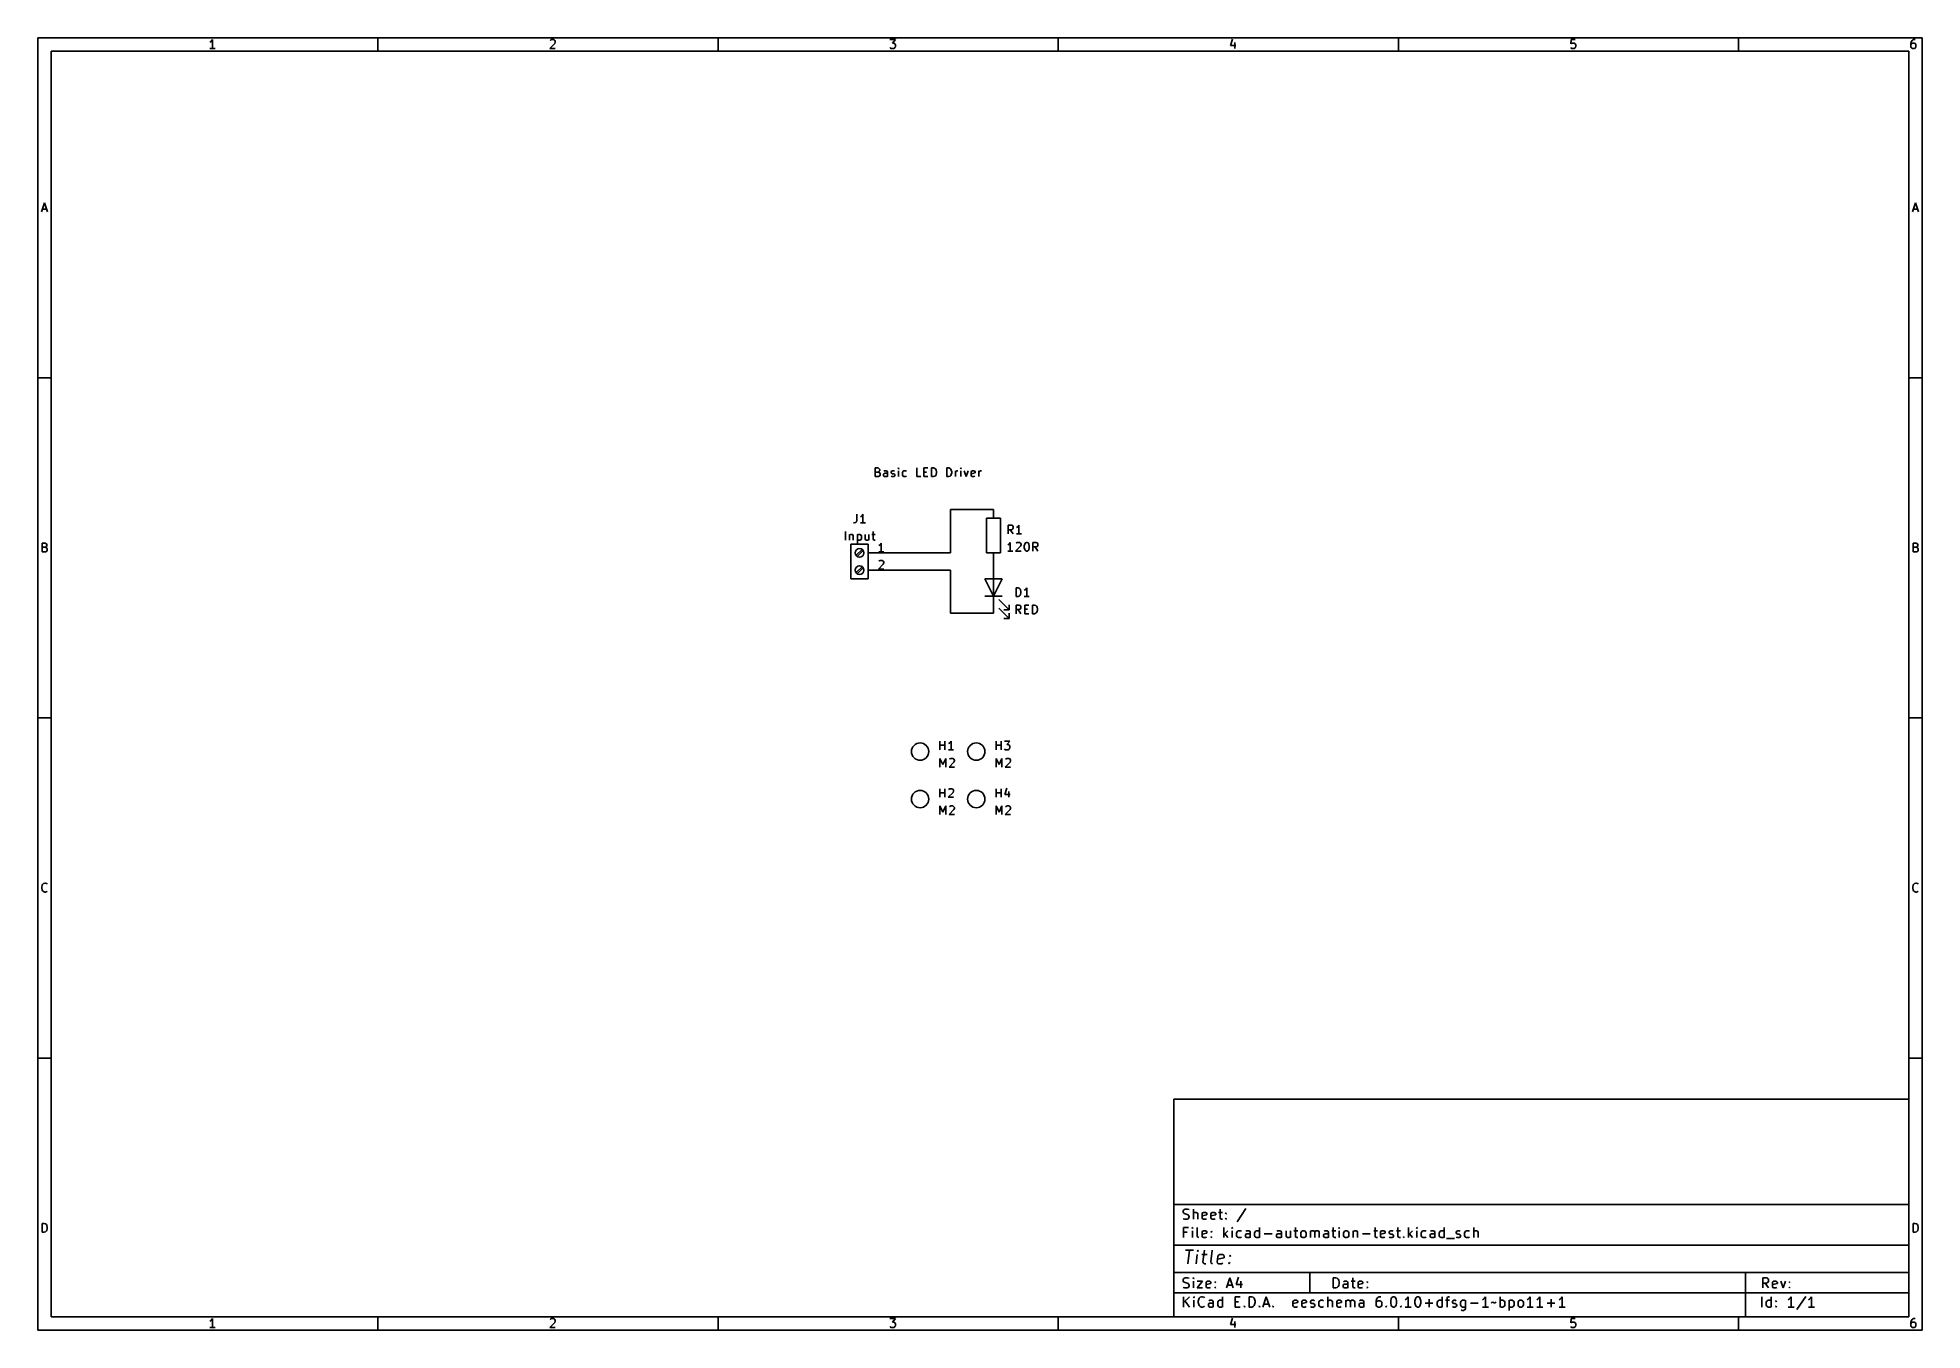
# Model space of a CAD drawing. Extents: x 0.4 to 11.3, y -7.9 to -0.4.
import ezdxf

# ---------------------------------------------------------------- set-up
doc = ezdxf.new("R2010")
doc.units = 0
doc.header["$MEASUREMENT"] = 0
for name, color, linetype in [('BLUE3', 171, 'CONTINUOUS'), ('CYAN2', 4, 'CONTINUOUS'), ('GREEN3', 91, 'CONTINUOUS'), ('LYELLOW', 51, 'CONTINUOUS'), ('RED2', 1, 'CONTINUOUS'), ('RED3', 11, 'CONTINUOUS')]:
    doc.layers.add(name, color=color, linetype=linetype)

msp = doc.modelspace()

# ---------------------------------------------------------------- linework, layer by layer
at = {"layer": 'BLUE3', "linetype": 'CONTINUOUS'}
for p, q in [((5.24003, -2.93387), (5.24003, -2.88387)), ((5.24003, -2.88387), (5.2567, -2.88387)), ((5.2567, -2.90767), (5.24003, -2.90767)), ((5.25907, -2.93387), (5.24003, -2.93387)), ((5.2567, -2.88387), (5.26146, -2.88625)), ((5.26146, -2.9053), (5.2567, -2.90767)), ((5.2567, -2.90767), (5.26384, -2.91006)), ((5.26384, -2.93148), (5.25907, -2.93387)), ((5.26146, -2.88625), (5.26384, -2.88863)), ((5.26384, -2.90291), (5.26146, -2.9053)), ((5.26384, -2.88863), (5.26622, -2.89339)), ((5.26622, -2.89815), (5.26384, -2.90291)), ((5.26384, -2.91006), (5.26622, -2.91244)), ((5.26622, -2.9291), (5.26384, -2.93148)), ((5.26622, -2.89339), (5.26622, -2.89815)), ((5.26622, -2.91244), (5.2686, -2.9172)), ((5.2686, -2.92434), (5.26622, -2.9291)), ((5.2686, -2.9172), (5.2686, -2.92434)), ((5.28765, -2.92196), (5.29003, -2.9172)), ((5.28765, -2.92672), (5.28765, -2.92196)), ((5.29003, -2.93148), (5.28765, -2.92672)), ((5.29479, -2.90053), (5.29003, -2.90291)), ((5.29003, -2.9172), (5.29479, -2.91482)), ((5.29479, -2.93387), (5.29003, -2.93148)), ((5.30431, -2.90053), (5.29479, -2.90053)), ((5.29479, -2.91482), (5.3067, -2.91482)), ((5.3067, -2.93387), (5.29479, -2.93387)), ((5.30907, -2.90291), (5.30431, -2.90053)), ((5.3067, -2.91482), (5.31146, -2.91244)), ((5.31146, -2.93148), (5.3067, -2.93387)), ((5.31146, -2.90767), (5.30907, -2.90291)), ((5.31146, -2.93387), (5.31146, -2.90767)), ((5.33289, -2.90767), (5.33527, -2.90291)), ((5.33289, -2.91006), (5.33289, -2.90767)), ((5.33527, -2.91482), (5.33289, -2.91006)), ((5.33289, -2.93148), (5.33765, -2.93387)), ((5.33527, -2.90291), (5.34003, -2.90053)), ((5.34003, -2.9172), (5.33527, -2.91482)), ((5.33765, -2.93387), (5.34717, -2.93387)), ((5.34003, -2.90053), (5.34717, -2.90053)), ((5.34717, -2.9172), (5.34003, -2.9172)), ((5.34717, -2.90053), (5.35193, -2.90291)), ((5.35193, -2.91958), (5.34717, -2.9172)), ((5.34717, -2.93387), (5.35193, -2.93148)), ((5.35431, -2.92434), (5.35193, -2.91958)), ((5.35193, -2.93148), (5.35431, -2.92672)), ((5.35431, -2.92672), (5.35431, -2.92434)), ((5.37574, -2.88387), (5.37336, -2.88625)), ((5.37336, -2.88625), (5.37574, -2.88863)), ((5.37813, -2.88625), (5.37574, -2.88387)), ((5.37574, -2.88387), (5.37574, -2.88863)), ((5.37574, -2.88863), (5.37813, -2.88625)), ((5.37574, -2.93387), (5.37574, -2.90053)), ((5.39717, -2.91006), (5.39955, -2.9053)), ((5.39717, -2.92434), (5.39717, -2.91006)), ((5.39955, -2.9291), (5.39717, -2.92434)), ((5.39955, -2.9053), (5.40193, -2.90291)), ((5.40193, -2.93148), (5.39955, -2.9291)), ((5.40193, -2.90291), (5.4067, -2.90053)), ((5.4067, -2.93387), (5.40193, -2.93148)), ((5.4067, -2.90053), (5.41622, -2.90053)), ((5.41622, -2.93387), (5.4067, -2.93387)), ((5.41622, -2.90053), (5.42098, -2.90291)), ((5.42098, -2.93148), (5.41622, -2.93387)), ((5.4805, -2.93387), (5.4805, -2.88387)), ((5.50431, -2.93387), (5.4805, -2.93387)), ((5.52098, -2.93387), (5.52098, -2.88387)), ((5.52098, -2.88387), (5.54479, -2.88387)), ((5.52098, -2.90767), (5.53765, -2.90767)), ((5.54479, -2.93387), (5.52098, -2.93387)), ((5.56622, -2.93387), (5.56622, -2.88387)), ((5.56622, -2.88387), (5.57813, -2.88387)), ((5.57813, -2.93387), (5.56622, -2.93387)), ((5.57813, -2.88387), (5.58527, -2.88625)), ((5.58527, -2.93148), (5.57813, -2.93387)), ((5.58527, -2.88625), (5.59003, -2.89101)), ((5.59003, -2.92672), (5.58527, -2.93148)), ((5.59003, -2.89101), (5.59241, -2.89577)), ((5.59241, -2.92196), (5.59003, -2.92672)), ((5.59241, -2.89577), (5.59479, -2.9053)), ((5.59479, -2.91244), (5.59241, -2.92196)), ((5.59479, -2.9053), (5.59479, -2.91244)), ((5.65431, -2.93387), (5.65431, -2.88387)), ((5.65431, -2.88387), (5.66622, -2.88387)), ((5.66622, -2.93387), (5.65431, -2.93387)), ((5.66622, -2.88387), (5.67336, -2.88625)), ((5.67336, -2.93148), (5.66622, -2.93387)), ((5.67336, -2.88625), (5.67813, -2.89101)), ((5.67813, -2.92672), (5.67336, -2.93148)), ((5.67813, -2.89101), (5.6805, -2.89577)), ((5.6805, -2.92196), (5.67813, -2.92672)), ((5.6805, -2.89577), (5.68289, -2.9053)), ((5.68289, -2.91244), (5.6805, -2.92196)), ((5.68289, -2.9053), (5.68289, -2.91244)), ((5.70431, -2.93387), (5.70431, -2.90053)), ((5.70431, -2.91006), (5.7067, -2.9053)), ((5.7067, -2.9053), (5.70907, -2.90291)), ((5.70907, -2.90291), (5.71384, -2.90053)), ((5.71384, -2.90053), (5.7186, -2.90053)), ((5.73527, -2.88387), (5.73289, -2.88625)), ((5.73289, -2.88625), (5.73527, -2.88863)), ((5.73765, -2.88625), (5.73527, -2.88387)), ((5.73527, -2.88387), (5.73527, -2.88863)), ((5.73527, -2.88863), (5.73765, -2.88625)), ((5.73527, -2.93387), (5.73527, -2.90053)), ((5.75431, -2.90053), (5.76622, -2.93387)), ((5.76622, -2.93387), (5.77813, -2.90053)), ((5.79479, -2.90767), (5.79717, -2.90291)), ((5.79479, -2.92672), (5.79479, -2.90767)), ((5.8186, -2.91244), (5.79479, -2.9172)), ((5.79717, -2.93148), (5.79479, -2.92672)), ((5.79717, -2.90291), (5.80193, -2.90053)), ((5.80193, -2.93387), (5.79717, -2.93148)), ((5.80193, -2.90053), (5.81146, -2.90053)), ((5.81146, -2.93387), (5.80193, -2.93387)), ((5.81146, -2.90053), (5.81622, -2.90291)), ((5.81622, -2.93148), (5.81146, -2.93387)), ((5.81622, -2.90291), (5.8186, -2.90767)), ((5.8186, -2.90767), (5.8186, -2.91244)), ((5.84003, -2.93387), (5.84003, -2.90053)), ((5.84003, -2.91006), (5.84241, -2.9053)), ((5.84241, -2.9053), (5.84479, -2.90291)), ((5.84479, -2.90291), (5.84955, -2.90053)), ((5.84955, -2.90053), (5.85431, -2.90053))]:
    msp.add_line(p, q, dxfattribs=at)
at = {"layer": 'CYAN2', "linetype": 'CONTINUOUS'}
for p, q in [((5.13333, -3.15195), (5.13333, -3.18767)), ((5.16428, -3.15909), (5.15952, -3.16386)), ((5.16904, -3.15195), (5.16428, -3.15909)), ((5.16904, -3.20195), (5.16904, -3.15195)), ((5.06785, -3.30183), (5.06785, -3.25183)), ((5.09167, -3.2685), (5.09167, -3.30183)), ((5.09167, -3.27326), (5.09405, -3.27088)), ((5.09405, -3.27088), (5.09881, -3.2685)), ((5.09881, -3.2685), (5.10595, -3.2685)), ((5.10595, -3.2685), (5.11071, -3.27088)), ((5.11071, -3.27088), (5.11309, -3.27564)), ((5.11904, -3.20195), (5.11428, -3.20195)), ((5.12619, -3.19957), (5.11904, -3.20195)), ((5.13094, -3.19481), (5.12619, -3.19957)), ((5.13333, -3.18767), (5.13094, -3.19481)), ((5.1369, -3.2685), (5.1369, -3.3185)), ((5.1369, -3.27088), (5.14167, -3.2685)), ((5.14167, -3.2685), (5.15119, -3.2685)), ((5.15119, -3.2685), (5.15595, -3.27088)), ((5.15952, -3.16386), (5.15476, -3.16624)), ((5.18333, -3.20195), (5.15476, -3.20195)), ((5.15595, -3.27088), (5.15833, -3.27326)), ((5.18214, -3.2685), (5.18214, -3.29469)), ((5.20357, -3.2685), (5.20357, -3.30183)), ((5.22024, -3.2685), (5.23928, -3.2685)), ((5.22738, -3.25183), (5.22738, -3.29469)), ((6.01003, -3.26475), (6.01003, -3.21475)), ((6.01003, -3.21475), (6.02907, -3.21475)), ((6.01003, -3.26475), (6.01003, -3.21475)), ((6.01003, -3.21475), (6.02907, -3.21475)), ((6.02907, -3.24094), (6.01003, -3.24094)), ((6.02907, -3.24094), (6.01003, -3.24094)), ((6.0386, -3.26475), (6.02193, -3.24094)), ((6.0386, -3.26475), (6.02193, -3.24094)), ((6.02907, -3.21475), (6.03383, -3.21713)), ((6.02907, -3.21475), (6.03383, -3.21713)), ((6.03383, -3.23856), (6.02907, -3.24094)), ((6.03383, -3.23856), (6.02907, -3.24094)), ((6.03383, -3.21713), (6.03622, -3.21951)), ((6.03383, -3.21713), (6.03622, -3.21951)), ((6.03622, -3.23618), (6.03383, -3.23856)), ((6.03622, -3.23618), (6.03383, -3.23856)), ((6.03622, -3.21951), (6.0386, -3.22428)), ((6.03622, -3.21951), (6.0386, -3.22428)), ((6.0386, -3.23142), (6.03622, -3.23618)), ((6.0386, -3.23142), (6.03622, -3.23618)), ((6.0386, -3.22428), (6.0386, -3.23142)), ((6.0386, -3.22428), (6.0386, -3.23142)), ((6.06241, -3.22666), (6.05765, -3.22904)), ((6.06241, -3.22666), (6.05765, -3.22904)), ((6.08622, -3.26475), (6.05765, -3.26475)), ((6.08622, -3.26475), (6.05765, -3.26475)), ((6.06717, -3.22189), (6.06241, -3.22666)), ((6.06717, -3.22189), (6.06241, -3.22666)), ((6.07193, -3.21475), (6.06717, -3.22189)), ((6.07193, -3.21475), (6.06717, -3.22189)), ((6.07193, -3.26475), (6.07193, -3.21475)), ((6.07193, -3.26475), (6.07193, -3.21475)), ((5.11309, -3.27564), (5.11309, -3.30183)), ((5.14167, -3.30183), (5.1369, -3.29945)), ((5.15119, -3.30183), (5.14167, -3.30183)), ((5.15595, -3.29945), (5.15119, -3.30183)), ((5.15833, -3.29707), (5.15595, -3.29945)), ((5.15833, -3.27326), (5.16071, -3.27802)), ((5.16071, -3.29231), (5.15833, -3.29707)), ((5.16071, -3.27802), (5.16071, -3.29231)), ((5.18214, -3.29469), (5.18452, -3.29945)), ((5.18452, -3.29945), (5.18928, -3.30183)), ((5.18928, -3.30183), (5.19643, -3.30183)), ((5.19643, -3.30183), (5.20119, -3.29945)), ((5.20119, -3.29945), (5.20357, -3.29707)), ((5.22738, -3.29469), (5.22976, -3.29945)), ((5.22976, -3.29945), (5.23452, -3.30183)), ((5.23452, -3.30183), (5.23928, -3.30183)), ((6.01241, -3.32654), (6.00765, -3.32891)), ((6.01241, -3.32654), (6.00765, -3.32891)), ((6.03622, -3.36463), (6.00765, -3.36463)), ((6.03622, -3.36463), (6.00765, -3.36463)), ((6.01717, -3.32177), (6.01241, -3.32654)), ((6.01717, -3.32177), (6.01241, -3.32654)), ((6.02193, -3.31463), (6.01717, -3.32177)), ((6.02193, -3.31463), (6.01717, -3.32177)), ((6.02193, -3.36463), (6.02193, -3.31463)), ((6.02193, -3.36463), (6.02193, -3.31463)), ((6.08146, -3.33606), (6.05289, -3.36463)), ((6.08146, -3.33606), (6.05289, -3.36463)), ((6.05289, -3.36463), (6.08384, -3.36463)), ((6.05289, -3.36463), (6.08384, -3.36463)), ((6.05527, -3.31939), (6.05765, -3.31701)), ((6.05527, -3.31939), (6.05765, -3.31701)), ((6.05765, -3.31701), (6.06241, -3.31463)), ((6.05765, -3.31701), (6.06241, -3.31463)), ((6.06241, -3.31463), (6.07431, -3.31463)), ((6.06241, -3.31463), (6.07431, -3.31463)), ((6.07431, -3.31463), (6.07908, -3.31701)), ((6.07431, -3.31463), (6.07908, -3.31701)), ((6.07908, -3.31701), (6.08146, -3.31939)), ((6.07908, -3.31701), (6.08146, -3.31939)), ((6.08146, -3.31939), (6.08384, -3.32415)), ((6.08146, -3.31939), (6.08384, -3.32415)), ((6.08384, -3.32891), (6.08146, -3.33606)), ((6.08384, -3.32891), (6.08146, -3.33606)), ((6.08384, -3.32415), (6.08384, -3.32891)), ((6.08384, -3.32415), (6.08384, -3.32891)), ((6.10289, -3.33368), (6.10527, -3.32415)), ((6.10289, -3.33368), (6.10527, -3.32415)), ((6.10289, -3.34558), (6.10289, -3.33368)), ((6.10289, -3.34558), (6.10289, -3.33368)), ((6.10527, -3.35511), (6.10289, -3.34558)), ((6.10527, -3.35511), (6.10289, -3.34558)), ((6.10527, -3.32415), (6.10765, -3.31939)), ((6.10527, -3.32415), (6.10765, -3.31939)), ((6.10765, -3.35987), (6.10527, -3.35511)), ((6.10765, -3.35987), (6.10527, -3.35511)), ((6.10765, -3.31939), (6.11003, -3.31701)), ((6.10765, -3.31939), (6.11003, -3.31701)), ((6.11003, -3.36225), (6.10765, -3.35987)), ((6.11003, -3.36225), (6.10765, -3.35987)), ((6.11003, -3.31701), (6.11479, -3.31463)), ((6.11003, -3.31701), (6.11479, -3.31463)), ((6.11479, -3.36463), (6.11003, -3.36225)), ((6.11479, -3.36463), (6.11003, -3.36225)), ((6.11479, -3.31463), (6.11956, -3.31463)), ((6.11479, -3.31463), (6.11956, -3.31463)), ((6.11956, -3.36463), (6.11479, -3.36463)), ((6.11956, -3.36463), (6.11479, -3.36463)), ((6.11956, -3.31463), (6.12431, -3.31701)), ((6.11956, -3.31463), (6.12431, -3.31701)), ((6.12431, -3.36225), (6.11956, -3.36463)), ((6.12431, -3.36225), (6.11956, -3.36463)), ((6.12431, -3.31701), (6.1267, -3.31939)), ((6.12431, -3.31701), (6.1267, -3.31939)), ((6.1267, -3.35987), (6.12431, -3.36225)), ((6.1267, -3.35987), (6.12431, -3.36225)), ((6.1267, -3.31939), (6.12908, -3.32415)), ((6.1267, -3.31939), (6.12908, -3.32415)), ((6.12908, -3.35511), (6.1267, -3.35987)), ((6.12908, -3.35511), (6.1267, -3.35987)), ((6.12908, -3.32415), (6.13146, -3.33368)), ((6.12908, -3.32415), (6.13146, -3.33368)), ((6.13146, -3.34558), (6.12908, -3.35511)), ((6.13146, -3.34558), (6.12908, -3.35511)), ((6.13146, -3.33368), (6.13146, -3.34558)), ((6.13146, -3.33368), (6.13146, -3.34558)), ((6.15289, -3.36463), (6.15289, -3.31463)), ((6.15289, -3.31463), (6.17193, -3.31463)), ((6.15289, -3.36463), (6.15289, -3.31463)), ((6.15289, -3.31463), (6.17193, -3.31463)), ((6.17193, -3.34082), (6.15289, -3.34082)), ((6.17193, -3.34082), (6.15289, -3.34082)), ((6.18146, -3.36463), (6.16479, -3.34082)), ((6.18146, -3.36463), (6.16479, -3.34082)), ((6.17193, -3.31463), (6.1767, -3.31701)), ((6.17193, -3.31463), (6.1767, -3.31701)), ((6.1767, -3.33844), (6.17193, -3.34082)), ((6.1767, -3.33844), (6.17193, -3.34082)), ((6.1767, -3.31701), (6.17908, -3.31939)), ((6.1767, -3.31701), (6.17908, -3.31939)), ((6.17908, -3.33606), (6.1767, -3.33844)), ((6.17908, -3.33606), (6.1767, -3.33844)), ((6.17908, -3.31939), (6.18146, -3.32415)), ((6.17908, -3.31939), (6.18146, -3.32415)), ((6.18146, -3.3313), (6.17908, -3.33606)), ((6.18146, -3.3313), (6.17908, -3.33606)), ((6.18146, -3.32415), (6.18146, -3.3313)), ((6.18146, -3.32415), (6.18146, -3.3313)), ((6.05503, -3.62726), (6.05503, -3.57726)), ((6.05503, -3.57726), (6.06693, -3.57726)), ((6.05503, -3.62726), (6.05503, -3.57726)), ((6.05503, -3.57726), (6.06693, -3.57726)), ((6.06693, -3.57726), (6.07407, -3.57964)), ((6.06693, -3.57726), (6.07407, -3.57964)), ((6.07407, -3.57964), (6.07883, -3.5844)), ((6.07407, -3.57964), (6.07883, -3.5844)), ((6.07883, -3.5844), (6.08122, -3.58916)), ((6.07883, -3.5844), (6.08122, -3.58916)), ((6.08122, -3.58916), (6.0836, -3.59869)), ((6.08122, -3.58916), (6.0836, -3.59869)), ((6.0836, -3.59869), (6.0836, -3.60583)), ((6.0836, -3.59869), (6.0836, -3.60583)), ((6.10741, -3.58916), (6.10265, -3.59154)), ((6.10741, -3.58916), (6.10265, -3.59154)), ((6.11217, -3.5844), (6.10741, -3.58916)), ((6.11217, -3.5844), (6.10741, -3.58916)), ((6.11693, -3.57726), (6.11217, -3.5844)), ((6.11693, -3.57726), (6.11217, -3.5844)), ((6.11693, -3.62726), (6.11693, -3.57726)), ((6.11693, -3.62726), (6.11693, -3.57726)), ((6.06693, -3.62726), (6.05503, -3.62726)), ((6.06693, -3.62726), (6.05503, -3.62726)), ((6.05503, -3.72713), (6.05503, -3.67713)), ((6.05503, -3.67713), (6.07407, -3.67713)), ((6.05503, -3.72713), (6.05503, -3.67713)), ((6.05503, -3.67713), (6.07407, -3.67713)), ((6.07407, -3.70332), (6.05503, -3.70332)), ((6.07407, -3.70332), (6.05503, -3.70332)), ((6.07407, -3.62487), (6.06693, -3.62726)), ((6.07407, -3.62487), (6.06693, -3.62726)), ((6.0836, -3.72713), (6.06693, -3.70332)), ((6.0836, -3.72713), (6.06693, -3.70332)), ((6.07883, -3.62011), (6.07407, -3.62487)), ((6.07883, -3.62011), (6.07407, -3.62487)), ((6.07407, -3.67713), (6.07884, -3.67952)), ((6.07407, -3.67713), (6.07884, -3.67952)), ((6.07884, -3.70094), (6.07407, -3.70332)), ((6.07884, -3.70094), (6.07407, -3.70332)), ((6.08122, -3.61535), (6.07883, -3.62011)), ((6.08122, -3.61535), (6.07883, -3.62011)), ((6.07884, -3.67952), (6.08122, -3.68189)), ((6.07884, -3.67952), (6.08122, -3.68189)), ((6.08122, -3.69856), (6.07884, -3.70094)), ((6.08122, -3.69856), (6.07884, -3.70094)), ((6.0836, -3.60583), (6.08122, -3.61535)), ((6.0836, -3.60583), (6.08122, -3.61535)), ((6.08122, -3.68189), (6.0836, -3.68666)), ((6.08122, -3.68189), (6.0836, -3.68666)), ((6.0836, -3.6938), (6.08122, -3.69856)), ((6.0836, -3.6938), (6.08122, -3.69856)), ((6.0836, -3.68666), (6.0836, -3.6938)), ((6.0836, -3.68666), (6.0836, -3.6938)), ((6.13122, -3.62726), (6.10265, -3.62726)), ((6.13122, -3.62726), (6.10265, -3.62726)), ((6.10503, -3.72713), (6.10503, -3.67713)), ((6.10503, -3.67713), (6.12884, -3.67713)), ((6.10503, -3.72713), (6.10503, -3.67713)), ((6.10503, -3.67713), (6.12884, -3.67713)), ((6.10503, -3.70094), (6.12169, -3.70094)), ((6.10503, -3.70094), (6.12169, -3.70094)), ((6.15027, -3.72713), (6.15027, -3.67713)), ((6.15027, -3.67713), (6.16217, -3.67713)), ((6.15027, -3.72713), (6.15027, -3.67713)), ((6.15027, -3.67713), (6.16217, -3.67713)), ((6.16217, -3.67713), (6.16931, -3.67952)), ((6.16217, -3.67713), (6.16931, -3.67952)), ((6.16931, -3.67952), (6.17407, -3.68428)), ((6.16931, -3.67952), (6.17407, -3.68428)), ((6.17407, -3.68428), (6.17646, -3.68904)), ((6.17407, -3.68428), (6.17646, -3.68904)), ((6.17646, -3.68904), (6.17884, -3.69856)), ((6.17646, -3.68904), (6.17884, -3.69856)), ((6.17884, -3.7057), (6.17646, -3.71523)), ((6.17884, -3.7057), (6.17646, -3.71523)), ((6.17884, -3.69856), (6.17884, -3.7057)), ((6.17884, -3.69856), (6.17884, -3.7057)), ((6.12884, -3.72713), (6.10503, -3.72713)), ((6.12884, -3.72713), (6.10503, -3.72713)), ((6.16217, -3.72713), (6.15027, -3.72713)), ((6.16217, -3.72713), (6.15027, -3.72713)), ((6.16931, -3.72475), (6.16217, -3.72713)), ((6.16931, -3.72475), (6.16217, -3.72713)), ((6.17407, -3.71999), (6.16931, -3.72475)), ((6.17407, -3.71999), (6.16931, -3.72475)), ((6.17646, -3.71523), (6.17407, -3.71999)), ((6.17646, -3.71523), (6.17407, -3.71999)), ((5.61503, -4.51475), (5.61503, -4.46475)), ((5.6436, -4.51475), (5.6436, -4.46475)), ((5.67931, -4.46475), (5.67455, -4.47189)), ((5.67931, -4.51475), (5.67931, -4.46475)), ((5.94003, -4.51475), (5.94003, -4.46475)), ((5.9686, -4.51475), (5.9686, -4.46475)), ((5.98765, -4.46475), (6.0186, -4.46475)), ((6.0186, -4.46475), (6.00193, -4.4838)), ((5.61503, -4.48856), (5.6436, -4.48856)), ((5.61503, -4.61463), (5.61503, -4.56463)), ((5.61503, -4.56463), (5.6317, -4.60034)), ((5.6317, -4.60034), (5.64836, -4.56463)), ((5.64836, -4.56463), (5.64836, -4.61463)), ((5.66979, -4.47666), (5.66503, -4.47904)), ((5.6936, -4.51475), (5.66503, -4.51475)), ((5.67455, -4.47189), (5.66979, -4.47666)), ((5.66979, -4.56939), (5.67217, -4.56701)), ((5.67217, -4.56701), (5.67693, -4.56463)), ((5.67693, -4.56463), (5.68884, -4.56463)), ((5.68884, -4.56463), (5.6936, -4.56701)), ((5.6936, -4.56701), (5.69598, -4.56939)), ((5.69598, -4.56939), (5.69836, -4.57415)), ((5.69836, -4.57891), (5.69598, -4.58606)), ((5.69836, -4.57415), (5.69836, -4.57891)), ((5.94003, -4.48856), (5.9686, -4.48856)), ((5.94003, -4.61463), (5.94003, -4.56463)), ((5.94003, -4.56463), (5.9567, -4.60034)), ((5.9567, -4.60034), (5.97336, -4.56463)), ((5.97336, -4.56463), (5.97336, -4.61463)), ((5.99003, -4.51237), (5.98765, -4.50999)), ((5.99479, -4.51475), (5.99003, -4.51237)), ((6.00907, -4.51475), (5.99479, -4.51475)), ((5.99479, -4.56939), (5.99717, -4.56701)), ((5.99717, -4.56701), (6.00193, -4.56463)), ((6.00193, -4.4838), (6.00907, -4.4838)), ((6.00193, -4.56463), (6.01384, -4.56463)), ((6.00907, -4.4838), (6.01384, -4.48618)), ((6.01384, -4.51237), (6.00907, -4.51475)), ((6.01384, -4.48618), (6.01622, -4.48856)), ((6.01622, -4.50999), (6.01384, -4.51237)), ((6.01384, -4.56463), (6.0186, -4.56701)), ((6.01622, -4.48856), (6.0186, -4.49332)), ((6.0186, -4.50523), (6.01622, -4.50999)), ((6.0186, -4.49332), (6.0186, -4.50523)), ((6.0186, -4.56701), (6.02098, -4.56939)), ((6.02098, -4.56939), (6.02336, -4.57415)), ((6.02336, -4.57891), (6.02098, -4.58606)), ((6.02336, -4.57415), (6.02336, -4.57891)), ((5.69598, -4.58606), (5.66741, -4.61463)), ((5.66741, -4.61463), (5.69836, -4.61463)), ((6.02098, -4.58606), (5.99241, -4.61463)), ((5.99241, -4.61463), (6.02336, -4.61463)), ((5.61503, -4.78975), (5.61503, -4.73975)), ((5.61503, -4.76356), (5.6436, -4.76356)), ((5.6436, -4.78975), (5.6436, -4.73975)), ((5.69122, -4.76118), (5.66265, -4.78975)), ((5.66265, -4.78975), (5.6936, -4.78975)), ((5.66503, -4.74451), (5.66741, -4.74213)), ((5.66741, -4.74213), (5.67217, -4.73975)), ((5.67217, -4.73975), (5.68407, -4.73975)), ((5.68407, -4.73975), (5.68884, -4.74213)), ((5.68884, -4.74213), (5.69122, -4.74451)), ((5.69122, -4.74451), (5.6936, -4.74928)), ((5.6936, -4.75404), (5.69122, -4.76118)), ((5.6936, -4.74928), (5.6936, -4.75404)), ((5.94003, -4.78975), (5.94003, -4.73975)), ((5.94003, -4.76356), (5.9686, -4.76356)), ((5.9686, -4.78975), (5.9686, -4.73975)), ((6.00193, -4.73737), (5.99003, -4.77308)), ((5.99003, -4.77308), (6.02098, -4.77308)), ((6.01384, -4.75642), (6.01384, -4.78975)), ((5.61503, -4.88963), (5.61503, -4.83963)), ((5.61503, -4.83963), (5.6317, -4.87534)), ((5.6317, -4.87534), (5.64836, -4.83963)), ((5.64836, -4.83963), (5.64836, -4.88963)), ((5.69598, -4.86106), (5.66741, -4.88963)), ((5.66741, -4.88963), (5.69836, -4.88963)), ((5.66979, -4.84439), (5.67217, -4.84201)), ((5.67217, -4.84201), (5.67693, -4.83963)), ((5.67693, -4.83963), (5.68884, -4.83963)), ((5.68884, -4.83963), (5.6936, -4.84201)), ((5.6936, -4.84201), (5.69598, -4.84439)), ((5.69598, -4.84439), (5.69836, -4.84915)), ((5.69836, -4.85391), (5.69598, -4.86106)), ((5.69836, -4.84915), (5.69836, -4.85391)), ((5.94003, -4.88963), (5.94003, -4.83963)), ((5.94003, -4.83963), (5.9567, -4.87534)), ((5.9567, -4.87534), (5.97336, -4.83963)), ((5.97336, -4.83963), (5.97336, -4.88963)), ((6.02098, -4.86106), (5.99241, -4.88963)), ((5.99241, -4.88963), (6.02336, -4.88963)), ((5.99479, -4.84439), (5.99717, -4.84201)), ((5.99717, -4.84201), (6.00193, -4.83963)), ((6.00193, -4.83963), (6.01384, -4.83963)), ((6.01384, -4.83963), (6.0186, -4.84201)), ((6.0186, -4.84201), (6.02098, -4.84439)), ((6.02098, -4.84439), (6.02336, -4.84915)), ((6.02336, -4.85391), (6.02098, -4.86106)), ((6.02336, -4.84915), (6.02336, -4.85391))]:
    msp.add_line(p, q, dxfattribs=at)
at = {"layer": 'GREEN3', "linetype": 'CONTINUOUS'}
for p, q in [((5.675, -3.375), (5.675, -3.125)), ((5.675, -3.125), (5.925, -3.125)), ((5.35, -3.375), (5.675, -3.375)), ((5.675, -3.475), (5.35, -3.475)), ((5.675, -3.725), (5.675, -3.475)), ((5.925, -3.725), (5.675, -3.725))]:
    msp.add_line(p, q, dxfattribs=at)
at = {"layer": 'LYELLOW', "linetype": 'CONTINUOUS'}
for p, q in [((5.1, -3.525), (5.1, -3.325)), ((5.1, -3.325), (5.2, -3.325)), ((5.2, -3.325), (5.2, -3.525)), ((5.2, -3.525), (5.1, -3.525))]:
    msp.add_line(p, q, dxfattribs=at)
at = {"layer": 'RED2', "linetype": 'CONTINUOUS'}
for p, q in [((0.393701, -0.393701), (0.393701, -7.8743)), ((11.2993, -0.393701), (0.393701, -0.393701)), ((1.39553, -0.417228), (1.39065, -0.419665)), ((1.4004, -0.412354), (1.39553, -0.417228)), ((1.40528, -0.405039), (1.4004, -0.412354)), ((1.40528, -0.45622), (1.40528, -0.405039)), ((2.3622, -0.472441), (2.3622, -0.393701)), ((3.38596, -0.426976), (3.35672, -0.45622)), ((3.35916, -0.409917), (3.36159, -0.40748)), ((3.36159, -0.40748), (3.36647, -0.405039)), ((3.36647, -0.405039), (3.37865, -0.405039)), ((3.37865, -0.405039), (3.38353, -0.40748)), ((3.38353, -0.40748), (3.38596, -0.409917)), ((3.38596, -0.409917), (3.3884, -0.414791)), ((3.3884, -0.419665), (3.38596, -0.426976)), ((3.3884, -0.414791), (3.3884, -0.419665)), ((4.33071, -0.472441), (4.33071, -0.393701)), ((5.32522, -0.405039), (5.35691, -0.405039)), ((5.35691, -0.405039), (5.33985, -0.424539)), ((5.33985, -0.424539), (5.34716, -0.424539)), ((5.34716, -0.424539), (5.35203, -0.426976)), ((5.35203, -0.426976), (5.35447, -0.429413)), ((5.35447, -0.429413), (5.35691, -0.434287)), ((5.35691, -0.434287), (5.35691, -0.446472)), ((6.29921, -0.472441), (6.29921, -0.393701)), ((7.30835, -0.402602), (7.29617, -0.439161)), ((7.32054, -0.422102), (7.32054, -0.45622)), ((8.26772, -0.472441), (8.26772, -0.393701)), ((9.26711, -0.405039), (9.26467, -0.429413)), ((9.26467, -0.429413), (9.26711, -0.426976)), ((9.29148, -0.405039), (9.26711, -0.405039)), ((9.26711, -0.426976), (9.27198, -0.424539)), ((9.27198, -0.424539), (9.28417, -0.424539)), ((9.28417, -0.424539), (9.28904, -0.426976)), ((9.28904, -0.426976), (9.29148, -0.429413)), ((9.29148, -0.429413), (9.29391, -0.434287)), ((9.29391, -0.434287), (9.29391, -0.446472)), ((10.2362, -0.472441), (10.2362, -0.393701)), ((11.2356, -0.417228), (11.2332, -0.426976)), ((11.2332, -0.426976), (11.2332, -0.446472)), ((11.2356, -0.429413), (11.2332, -0.434287)), ((11.2405, -0.409917), (11.2356, -0.417228)), ((11.238, -0.426976), (11.2356, -0.429413)), ((11.2429, -0.424539), (11.238, -0.426976)), ((11.2429, -0.40748), (11.2405, -0.409917)), ((11.2478, -0.405039), (11.2429, -0.40748)), ((11.2527, -0.424539), (11.2429, -0.424539)), ((11.2575, -0.405039), (11.2478, -0.405039)), ((11.2575, -0.426976), (11.2527, -0.424539)), ((11.26, -0.429413), (11.2575, -0.426976)), ((11.2624, -0.434287), (11.26, -0.429413)), ((11.2624, -0.446472), (11.2624, -0.434287)), ((11.2993, -7.8743), (11.2993, -0.393701)), ((0.472441, -0.472441), (0.472441, -7.79556)), ((11.2206, -0.472441), (0.472441, -0.472441)), ((1.4199, -0.45622), (1.39065, -0.45622)), ((3.35672, -0.45622), (3.3884, -0.45622)), ((5.32766, -0.453783), (5.32522, -0.451346)), ((5.33254, -0.45622), (5.32766, -0.453783)), ((5.34716, -0.45622), (5.33254, -0.45622)), ((5.35203, -0.453783), (5.34716, -0.45622)), ((5.35447, -0.451346), (5.35203, -0.453783)), ((5.35691, -0.446472), (5.35447, -0.451346)), ((7.29617, -0.439161), (7.32785, -0.439161)), ((9.26711, -0.453783), (9.26467, -0.451346)), ((9.27198, -0.45622), (9.26711, -0.453783)), ((9.28417, -0.45622), (9.27198, -0.45622)), ((9.28904, -0.453783), (9.28417, -0.45622)), ((9.29148, -0.451346), (9.28904, -0.453783)), ((9.29391, -0.446472), (9.29148, -0.451346)), ((11.2206, -7.79556), (11.2206, -0.472441)), ((11.2332, -0.446472), (11.2356, -0.451346)), ((11.2356, -0.451346), (11.238, -0.453783)), ((11.238, -0.453783), (11.2429, -0.45622)), ((11.2429, -0.45622), (11.2527, -0.45622)), ((11.2527, -0.45622), (11.2575, -0.453783)), ((11.2575, -0.453783), (11.26, -0.451346)), ((11.26, -0.451346), (11.2624, -0.446472)), ((0.416008, -1.4011), (0.433071, -1.34992)), ((0.420882, -1.38648), (0.445256, -1.38648)), ((0.433071, -1.34992), (0.45013, -1.4011)), ((11.2429, -1.4011), (11.2599, -1.34992)), ((11.2477, -1.38648), (11.2721, -1.38648)), ((11.2599, -1.34992), (11.277, -1.4011)), ((0.393701, -2.3622), (0.472441, -2.3622)), ((11.2993, -2.3622), (11.2206, -2.3622)), ((5.925, -3.175), (5.925, -3.125)), ((5.925, -3.175), (5.925, -3.125)), ((5.885, -3.375), (5.885, -3.175)), ((5.885, -3.175), (5.965, -3.175)), ((5.965, -3.175), (5.965, -3.375)), ((0.419665, -3.36961), (0.419665, -3.31843)), ((0.419665, -3.31843), (0.436724, -3.31843)), ((0.436724, -3.3428), (0.419665, -3.3428)), ((0.439161, -3.36961), (0.419665, -3.36961)), ((0.436724, -3.31843), (0.441598, -3.32087)), ((0.441598, -3.34036), (0.436724, -3.3428)), ((0.436724, -3.3428), (0.444035, -3.34524)), ((0.444035, -3.36717), (0.439161, -3.36961)), ((0.441598, -3.32087), (0.444035, -3.3233)), ((0.444035, -3.33793), (0.441598, -3.34036)), ((0.444035, -3.3233), (0.446472, -3.32818)), ((0.446472, -3.33305), (0.444035, -3.33793)), ((0.444035, -3.34524), (0.446472, -3.34767)), ((0.446472, -3.36473), (0.444035, -3.36717)), ((0.446472, -3.32818), (0.446472, -3.33305)), ((0.446472, -3.34767), (0.448909, -3.35255)), ((0.448909, -3.35986), (0.446472, -3.36473)), ((0.448909, -3.35255), (0.448909, -3.35986)), ((5.1, -3.525), (5.1, -3.325)), ((5.1, -3.325), (5.2, -3.325)), ((5.1, -3.525), (5.1, -3.325)), ((5.1, -3.325), (5.2, -3.325)), ((5.164, -3.355), (5.13, -3.388)), ((5.171, -3.362), (5.137, -3.395)), ((5.2, -3.325), (5.2, -3.525)), ((5.2, -3.325), (5.2, -3.525)), ((5.2, -3.375), (5.35, -3.375)), ((5.965, -3.375), (5.885, -3.375)), ((5.925, -3.375), (5.925, -3.425)), ((5.925, -3.375), (5.925, -3.425)), ((11.2465, -3.36961), (11.2465, -3.31843)), ((11.2465, -3.31843), (11.2636, -3.31843)), ((11.2636, -3.3428), (11.2465, -3.3428)), ((11.266, -3.36961), (11.2465, -3.36961)), ((11.2636, -3.31843), (11.2685, -3.32087)), ((11.2685, -3.34036), (11.2636, -3.3428)), ((11.2636, -3.3428), (11.2709, -3.34524)), ((11.2709, -3.36717), (11.266, -3.36961)), ((11.2685, -3.32087), (11.2709, -3.3233)), ((11.2709, -3.33793), (11.2685, -3.34036)), ((11.2709, -3.3233), (11.2733, -3.32818)), ((11.2733, -3.33305), (11.2709, -3.33793)), ((11.2709, -3.34524), (11.2733, -3.34767)), ((11.2733, -3.36473), (11.2709, -3.36717)), ((11.2733, -3.32818), (11.2733, -3.33305)), ((11.2733, -3.34767), (11.2758, -3.35255)), ((11.2758, -3.35986), (11.2733, -3.36473)), ((11.2758, -3.35255), (11.2758, -3.35986)), ((5.164, -3.455), (5.13, -3.488)), ((5.171, -3.462), (5.137, -3.495)), ((5.2, -3.475), (5.35, -3.475)), ((5.925, -3.525), (5.925, -3.425)), ((5.925, -3.525), (5.925, -3.425)), ((5.2, -3.525), (5.1, -3.525)), ((5.2, -3.525), (5.1, -3.525)), ((5.975, -3.525), (5.875, -3.525)), ((5.875, -3.525), (5.925, -3.625)), ((5.925, -3.625), (5.925, -3.525)), ((5.925, -3.625), (5.975, -3.525)), ((5.975, -3.625), (5.875, -3.625)), ((5.925, -3.625), (5.925, -3.725)), ((5.925, -3.625), (5.925, -3.725)), ((5.955, -3.645), (6.015, -3.705)), ((5.955, -3.695), (6.015, -3.755)), ((6.015, -3.705), (5.985, -3.705)), ((6.015, -3.705), (6.015, -3.675)), ((6.015, -3.675), (6.015, -3.705)), ((6.015, -3.755), (5.985, -3.755)), ((6.015, -3.755), (6.015, -3.725)), ((6.015, -3.725), (6.015, -3.755)), ((0.393701, -4.33071), (0.472441, -4.33071)), ((11.2993, -4.33071), (11.2206, -4.33071)), ((0.417228, -5.30887), (0.419665, -5.29912)), ((0.417228, -5.31618), (0.417228, -5.30887)), ((0.419665, -5.32593), (0.417228, -5.31618)), ((0.419665, -5.29912), (0.422102, -5.29424)), ((0.422102, -5.3308), (0.419665, -5.32593)), ((0.422102, -5.29424), (0.426976, -5.28937)), ((0.426976, -5.33567), (0.422102, -5.3308)), ((0.426976, -5.28937), (0.434287, -5.28693)), ((0.434287, -5.33811), (0.426976, -5.33567)), ((0.434287, -5.28693), (0.439161, -5.28693)), ((0.439161, -5.33811), (0.434287, -5.33811)), ((0.439161, -5.28693), (0.446472, -5.28937)), ((0.446472, -5.33567), (0.439161, -5.33811)), ((0.446472, -5.28937), (0.448909, -5.29181)), ((0.448909, -5.33324), (0.446472, -5.33567)), ((11.2441, -5.30887), (11.2465, -5.29912)), ((11.2441, -5.31618), (11.2441, -5.30887)), ((11.2465, -5.32593), (11.2441, -5.31618)), ((11.2465, -5.29912), (11.249, -5.29424)), ((11.249, -5.3308), (11.2465, -5.32593)), ((11.249, -5.29424), (11.2538, -5.28937)), ((11.2538, -5.33567), (11.249, -5.3308)), ((11.2538, -5.28937), (11.2611, -5.28693)), ((11.2611, -5.33811), (11.2538, -5.33567)), ((11.2611, -5.28693), (11.266, -5.28693)), ((11.266, -5.33811), (11.2611, -5.33811)), ((11.266, -5.28693), (11.2733, -5.28937)), ((11.2733, -5.33567), (11.266, -5.33811)), ((11.2733, -5.28937), (11.2758, -5.29181)), ((11.2758, -5.33324), (11.2733, -5.33567)), ((0.393701, -6.29921), (0.472441, -6.29921)), ((11.2993, -6.29921), (11.2206, -6.29921)), ((6.96859, -6.53572), (6.96859, -7.79556)), ((11.2206, -6.53572), (6.96859, -6.53572)), ((11.2206, -7.79556), (11.2206, -6.53572)), ((6.96859, -7.14595), (11.2206, -7.14595)), ((7.02216, -7.18391), (7.02497, -7.17829)), ((7.02216, -7.18954), (7.02216, -7.18391)), ((7.02497, -7.19517), (7.02216, -7.18954)), ((7.02497, -7.17829), (7.02778, -7.17548)), ((7.02778, -7.19798), (7.02497, -7.19517)), ((7.02778, -7.17548), (7.03341, -7.17267)), ((7.03341, -7.17267), (7.04747, -7.17267)), ((7.04747, -7.17267), (7.05591, -7.17548)), ((7.08122, -7.23172), (7.08122, -7.17267)), ((7.08403, -7.19517), (7.08122, -7.19798)), ((7.08965, -7.19235), (7.08403, -7.19517)), ((7.09809, -7.19235), (7.08965, -7.19235)), ((7.10371, -7.19517), (7.09809, -7.19235)), ((7.10652, -7.20079), (7.10371, -7.19517)), ((7.13183, -7.20079), (7.13465, -7.19517)), ((7.13465, -7.19517), (7.14027, -7.19235)), ((7.14027, -7.19235), (7.15152, -7.19235)), ((7.15152, -7.19235), (7.15714, -7.19517)), ((7.15714, -7.19517), (7.15996, -7.20079)), ((7.18245, -7.20079), (7.18526, -7.19517)), ((7.18526, -7.19517), (7.19089, -7.19235)), ((7.19089, -7.19235), (7.20214, -7.19235)), ((7.20214, -7.19235), (7.20776, -7.19517)), ((7.20776, -7.19517), (7.21057, -7.20079)), ((7.22745, -7.19235), (7.24994, -7.19235)), ((7.23588, -7.17267), (7.23588, -7.22328)), ((7.26682, -7.19798), (7.26963, -7.19517)), ((7.26963, -7.19517), (7.27244, -7.19798)), ((7.26963, -7.19517), (7.26963, -7.20079)), ((7.38493, -7.16985), (7.33431, -7.24578)), ((0.419665, -7.30661), (0.419665, -7.25543)), ((0.419665, -7.25543), (0.43185, -7.25543)), ((0.43185, -7.30661), (0.419665, -7.30661)), ((0.43185, -7.25543), (0.439161, -7.25787)), ((0.439161, -7.30418), (0.43185, -7.30661)), ((0.439161, -7.25787), (0.444035, -7.26275)), ((0.444035, -7.2993), (0.439161, -7.30418)), ((0.444035, -7.26275), (0.446472, -7.26762)), ((0.446472, -7.29443), (0.444035, -7.2993)), ((0.446472, -7.26762), (0.448909, -7.27737)), ((0.448909, -7.28468), (0.446472, -7.29443)), ((0.448909, -7.27737), (0.448909, -7.28468)), ((7.02216, -7.22891), (7.0306, -7.23172)), ((7.02497, -7.33802), (7.02497, -7.27896)), ((7.02497, -7.27896), (7.05309, -7.27896)), ((7.03341, -7.20079), (7.02778, -7.19798)), ((7.0306, -7.23172), (7.04466, -7.23172)), ((7.04466, -7.2036), (7.03341, -7.20079)), ((7.05028, -7.20641), (7.04466, -7.2036)), ((7.04466, -7.23172), (7.05028, -7.22891)), ((7.05309, -7.20922), (7.05028, -7.20641)), ((7.05028, -7.22891), (7.05309, -7.2261)), ((7.05591, -7.21485), (7.05309, -7.20922)), ((7.05309, -7.2261), (7.05591, -7.22047)), ((7.05591, -7.22047), (7.05591, -7.21485)), ((7.07559, -7.27896), (7.07278, -7.28178)), ((7.07278, -7.28178), (7.07559, -7.28459)), ((7.0784, -7.28178), (7.07559, -7.27896)), ((7.07559, -7.27896), (7.07559, -7.28459)), ((7.07559, -7.28459), (7.0784, -7.28178)), ((7.07559, -7.33802), (7.07559, -7.29865)), ((7.10371, -7.32958), (7.10371, -7.27896)), ((7.10652, -7.23172), (7.10652, -7.20079)), ((7.13183, -7.22328), (7.13183, -7.20079)), ((7.15996, -7.20641), (7.13183, -7.21204)), ((7.13465, -7.22891), (7.13183, -7.22328)), ((7.13183, -7.30709), (7.13465, -7.30146)), ((7.14027, -7.23172), (7.13465, -7.22891)), ((7.13465, -7.30146), (7.14027, -7.29865)), ((7.15152, -7.23172), (7.14027, -7.23172)), ((7.14027, -7.29865), (7.15152, -7.29865)), ((7.15714, -7.22891), (7.15152, -7.23172)), ((7.15152, -7.29865), (7.15714, -7.30146)), ((7.15714, -7.30146), (7.15996, -7.30709)), ((7.15996, -7.20079), (7.15996, -7.20641)), ((7.18245, -7.22328), (7.18245, -7.20079)), ((7.21057, -7.20641), (7.18245, -7.21204)), ((7.18526, -7.22891), (7.18245, -7.22328)), ((7.18245, -7.30428), (7.18526, -7.30146)), ((7.18526, -7.30709), (7.18245, -7.30428)), ((7.19089, -7.23172), (7.18526, -7.22891)), ((7.18526, -7.30146), (7.18808, -7.30428)), ((7.18526, -7.30146), (7.18526, -7.30709)), ((7.18808, -7.30428), (7.18526, -7.30709)), ((7.20214, -7.23172), (7.19089, -7.23172)), ((7.20776, -7.22891), (7.20214, -7.23172)), ((7.21057, -7.20079), (7.21057, -7.20641)), ((7.23588, -7.22328), (7.2387, -7.22891)), ((7.2387, -7.22891), (7.24432, -7.23172)), ((7.24432, -7.23172), (7.24994, -7.23172)), ((7.25838, -7.33802), (7.25838, -7.27896)), ((7.28088, -7.29865), (7.25838, -7.32115)), ((7.26963, -7.20079), (7.26682, -7.19798)), ((7.26682, -7.22891), (7.26963, -7.2261)), ((7.26963, -7.23172), (7.26682, -7.22891)), ((7.27244, -7.19798), (7.26963, -7.20079)), ((7.26963, -7.2261), (7.27244, -7.22891)), ((7.26963, -7.2261), (7.26963, -7.23172)), ((7.27244, -7.22891), (7.26963, -7.23172)), ((7.30619, -7.27896), (7.30337, -7.28178)), ((7.30337, -7.28178), (7.30619, -7.28459)), ((7.309, -7.28178), (7.30619, -7.27896)), ((7.30619, -7.27896), (7.30619, -7.28459)), ((7.30619, -7.28459), (7.309, -7.28178)), ((7.30619, -7.33802), (7.30619, -7.29865)), ((7.3315, -7.3099), (7.33431, -7.30428)), ((7.33431, -7.30428), (7.33712, -7.30146)), ((7.33712, -7.30146), (7.34274, -7.29865)), ((7.34274, -7.29865), (7.35399, -7.29865)), ((7.35399, -7.29865), (7.35962, -7.30146)), ((7.39055, -7.29865), (7.38493, -7.30146)), ((7.4018, -7.29865), (7.39055, -7.29865)), ((7.40743, -7.30146), (7.4018, -7.29865)), ((7.41024, -7.30709), (7.40743, -7.30146)), ((7.43555, -7.3099), (7.43836, -7.30428)), ((7.43836, -7.30428), (7.44117, -7.30146)), ((7.44117, -7.30146), (7.4468, -7.29865)), ((7.4468, -7.29865), (7.45804, -7.29865)), ((7.45804, -7.29865), (7.46367, -7.30146)), ((7.46367, -7.33802), (7.46367, -7.27896)), ((7.57053, -7.29865), (7.56491, -7.30146)), ((7.58178, -7.29865), (7.57053, -7.29865)), ((7.5874, -7.30146), (7.58178, -7.29865)), ((7.59021, -7.30709), (7.5874, -7.30146)), ((7.61833, -7.29865), (7.61833, -7.32958)), ((7.64365, -7.29865), (7.64365, -7.33802)), ((7.66333, -7.29865), (7.68583, -7.29865)), ((7.67177, -7.27896), (7.67177, -7.32958)), ((7.7027, -7.3099), (7.70551, -7.30428)), ((7.70551, -7.30428), (7.70832, -7.30146)), ((7.70832, -7.30146), (7.71395, -7.29865)), ((7.71395, -7.29865), (7.72239, -7.29865)), ((7.72239, -7.29865), (7.72801, -7.30146)), ((7.72801, -7.30146), (7.73082, -7.30428)), ((7.73082, -7.30428), (7.73363, -7.3099)), ((7.75894, -7.33802), (7.75894, -7.29865)), ((7.75894, -7.30428), (7.76176, -7.30146)), ((7.76176, -7.30146), (7.76738, -7.29865)), ((7.76738, -7.29865), (7.77581, -7.29865)), ((7.77581, -7.29865), (7.78144, -7.30146)), ((7.78144, -7.30146), (7.78425, -7.30709)), ((7.78425, -7.30709), (7.78706, -7.30146)), ((7.78706, -7.30146), (7.79269, -7.29865)), ((7.79269, -7.29865), (7.80113, -7.29865)), ((7.80113, -7.29865), (7.80675, -7.30146)), ((7.80675, -7.30146), (7.80956, -7.30709)), ((7.84331, -7.29865), (7.83769, -7.30146)), ((7.85456, -7.29865), (7.84331, -7.29865)), ((7.86018, -7.30146), (7.85456, -7.29865)), ((7.86299, -7.30709), (7.86018, -7.30146)), ((7.88268, -7.29865), (7.90517, -7.29865)), ((7.89111, -7.27896), (7.89111, -7.32958)), ((7.92486, -7.27896), (7.92205, -7.28178)), ((7.92205, -7.28178), (7.92486, -7.28459)), ((7.92767, -7.28178), (7.92486, -7.27896)), ((7.92486, -7.27896), (7.92486, -7.28459)), ((7.92486, -7.28459), (7.92767, -7.28178)), ((7.92486, -7.33802), (7.92486, -7.29865)), ((7.95017, -7.3099), (7.95298, -7.30428)), ((7.95298, -7.30428), (7.9558, -7.30146)), ((7.9558, -7.30146), (7.96142, -7.29865)), ((7.96142, -7.29865), (7.96985, -7.29865)), ((7.96985, -7.29865), (7.97548, -7.30146)), ((7.97548, -7.30146), (7.97829, -7.30428)), ((7.97829, -7.30428), (7.9811, -7.3099)), ((8.00641, -7.29865), (8.00641, -7.33802)), ((8.00641, -7.30428), (8.00922, -7.30146)), ((8.00922, -7.30146), (8.01485, -7.29865)), ((8.01485, -7.29865), (8.02328, -7.29865)), ((8.02328, -7.29865), (8.02891, -7.30146)), ((8.02891, -7.30146), (8.03172, -7.30709)), ((8.12452, -7.29865), (8.14702, -7.29865)), ((8.13296, -7.27896), (8.13296, -7.32958)), ((8.16389, -7.30709), (8.1667, -7.30146)), ((8.1667, -7.30146), (8.17233, -7.29865)), ((8.17233, -7.29865), (8.18358, -7.29865)), ((8.18358, -7.29865), (8.1892, -7.30146)), ((8.1892, -7.30146), (8.19202, -7.30709)), ((8.21451, -7.30709), (8.21732, -7.30146)), ((8.21732, -7.30146), (8.22295, -7.29865)), ((8.22295, -7.29865), (8.23139, -7.29865)), ((8.23139, -7.29865), (8.23701, -7.30146)), ((8.25669, -7.29865), (8.27919, -7.29865)), ((8.26513, -7.27896), (8.26513, -7.32958)), ((8.327, -7.33802), (8.327, -7.27896)), ((8.3495, -7.29865), (8.327, -7.32115)), ((8.3748, -7.27896), (8.37199, -7.28178)), ((8.37199, -7.28178), (8.3748, -7.28459)), ((8.37761, -7.28178), (8.3748, -7.27896)), ((8.3748, -7.27896), (8.3748, -7.28459)), ((8.3748, -7.28459), (8.37761, -7.28178)), ((8.3748, -7.33802), (8.3748, -7.29865)), ((8.40011, -7.3099), (8.40293, -7.30428)), ((8.40293, -7.30428), (8.40574, -7.30146)), ((8.40574, -7.30146), (8.41136, -7.29865)), ((8.41136, -7.29865), (8.42261, -7.29865)), ((8.42261, -7.29865), (8.42824, -7.30146)), ((8.45917, -7.29865), (8.45354, -7.30146)), ((8.47042, -7.29865), (8.45917, -7.29865)), ((8.47604, -7.30146), (8.47042, -7.29865)), ((8.47885, -7.30709), (8.47604, -7.30146)), ((8.50416, -7.3099), (8.50698, -7.30428)), ((8.50698, -7.30428), (8.50979, -7.30146)), ((8.50979, -7.30146), (8.51541, -7.29865)), ((8.51541, -7.29865), (8.52666, -7.29865)), ((8.52666, -7.29865), (8.53228, -7.30146)), ((8.53228, -7.33802), (8.53228, -7.27896)), ((8.60259, -7.30709), (8.6054, -7.30146)), ((8.6054, -7.30146), (8.61102, -7.29865)), ((8.61102, -7.29865), (8.61946, -7.29865)), ((8.61946, -7.29865), (8.62509, -7.30146)), ((8.65039, -7.3099), (8.6532, -7.30428)), ((8.6532, -7.30428), (8.65602, -7.30146)), ((8.65602, -7.30146), (8.66164, -7.29865)), ((8.66164, -7.29865), (8.67289, -7.29865)), ((8.67289, -7.29865), (8.67852, -7.30146)), ((8.70383, -7.33802), (8.70383, -7.27896)), ((8.70664, -7.30146), (8.70383, -7.30428)), ((8.71226, -7.29865), (8.70664, -7.30146)), ((8.7207, -7.29865), (8.71226, -7.29865)), ((8.72632, -7.30146), (8.7207, -7.29865)), ((8.72913, -7.30709), (8.72632, -7.30146)), ((11.2465, -7.30661), (11.2465, -7.25543)), ((11.2465, -7.25543), (11.2587, -7.25543)), ((11.2587, -7.30661), (11.2465, -7.30661)), ((11.2587, -7.25543), (11.266, -7.25787)), ((11.266, -7.30418), (11.2587, -7.30661)), ((11.266, -7.25787), (11.2709, -7.26275)), ((11.2709, -7.2993), (11.266, -7.30418)), ((11.2709, -7.26275), (11.2733, -7.26762)), ((11.2733, -7.29443), (11.2709, -7.2993)), ((11.2733, -7.26762), (11.2758, -7.27737)), ((11.2758, -7.28468), (11.2733, -7.29443)), ((11.2758, -7.27737), (11.2758, -7.28468)), ((6.96859, -7.38217), (11.2206, -7.38217)), ((7.04466, -7.30709), (7.02497, -7.30709)), ((7.036, -7.40992), (7.081, -7.40992)), ((7.04866, -7.48866), (7.0585, -7.40992)), ((7.10725, -7.40992), (7.10303, -7.41367)), ((7.10303, -7.41367), (7.10631, -7.41742)), ((7.10652, -7.33521), (7.10371, -7.32958)), ((7.10725, -7.40992), (7.10631, -7.41742)), ((7.10631, -7.41742), (7.11053, -7.41367)), ((7.11215, -7.33802), (7.10652, -7.33521)), ((7.11053, -7.41367), (7.10725, -7.40992)), ((7.13183, -7.32958), (7.13183, -7.30709)), ((7.15996, -7.31271), (7.13183, -7.31833)), ((7.13465, -7.33521), (7.13183, -7.32958)), ((7.14027, -7.33802), (7.13465, -7.33521)), ((7.14474, -7.40992), (7.13631, -7.47741)), ((7.15152, -7.33802), (7.14027, -7.33802)), ((7.15714, -7.33521), (7.15152, -7.33802)), ((7.15996, -7.30709), (7.15996, -7.31271)), ((7.1813, -7.47741), (7.18974, -7.40992)), ((7.18245, -7.33521), (7.18526, -7.3324)), ((7.18526, -7.33802), (7.18245, -7.33521)), ((7.18526, -7.3324), (7.18808, -7.33521)), ((7.18526, -7.3324), (7.18526, -7.33802)), ((7.18808, -7.33521), (7.18526, -7.33802)), ((7.264, -7.31552), (7.28088, -7.33802)), ((7.3315, -7.32677), (7.3315, -7.3099)), ((7.33431, -7.3324), (7.3315, -7.32677)), ((7.33712, -7.33521), (7.33431, -7.3324)), ((7.34274, -7.33802), (7.33712, -7.33521)), ((7.35399, -7.33802), (7.34274, -7.33802)), ((7.35962, -7.33521), (7.35399, -7.33802)), ((7.38211, -7.32396), (7.38493, -7.31833)), ((7.38211, -7.32958), (7.38211, -7.32396)), ((7.38493, -7.33521), (7.38211, -7.32958)), ((7.38493, -7.31833), (7.39055, -7.31552)), ((7.39055, -7.33802), (7.38493, -7.33521)), ((7.39055, -7.31552), (7.40461, -7.31552)), ((7.40461, -7.33802), (7.39055, -7.33802)), ((7.40461, -7.31552), (7.41024, -7.31271)), ((7.41024, -7.33521), (7.40461, -7.33802)), ((7.41024, -7.33802), (7.41024, -7.30709)), ((7.43555, -7.32677), (7.43555, -7.3099)), ((7.43836, -7.3324), (7.43555, -7.32677)), ((7.44117, -7.33521), (7.43836, -7.3324)), ((7.4468, -7.33802), (7.44117, -7.33521)), ((7.45804, -7.33802), (7.4468, -7.33802)), ((7.46367, -7.33521), (7.45804, -7.33802)), ((7.49179, -7.31552), (7.53678, -7.31552)), ((7.56209, -7.32396), (7.56491, -7.31833)), ((7.56209, -7.32958), (7.56209, -7.32396)), ((7.56491, -7.33521), (7.56209, -7.32958)), ((7.56491, -7.31833), (7.57053, -7.31552)), ((7.57053, -7.33802), (7.56491, -7.33521)), ((7.57053, -7.31552), (7.58459, -7.31552)), ((7.58459, -7.33802), (7.57053, -7.33802)), ((7.58459, -7.31552), (7.59021, -7.31271)), ((7.59021, -7.33521), (7.58459, -7.33802)), ((7.59021, -7.33802), (7.59021, -7.30709)), ((7.61833, -7.32958), (7.62115, -7.33521)), ((7.62115, -7.33521), (7.62677, -7.33802)), ((7.62677, -7.33802), (7.63521, -7.33802)), ((7.63521, -7.33802), (7.64083, -7.33521)), ((7.64083, -7.33521), (7.64365, -7.3324)), ((7.67177, -7.32958), (7.67458, -7.33521)), ((7.67458, -7.33521), (7.6802, -7.33802)), ((7.6802, -7.33802), (7.68583, -7.33802)), ((7.7027, -7.32677), (7.7027, -7.3099)), ((7.70551, -7.3324), (7.7027, -7.32677)), ((7.70832, -7.33521), (7.70551, -7.3324)), ((7.71395, -7.33802), (7.70832, -7.33521)), ((7.72239, -7.33802), (7.71395, -7.33802)), ((7.72801, -7.33521), (7.72239, -7.33802)), ((7.73082, -7.3324), (7.72801, -7.33521)), ((7.73363, -7.32677), (7.73082, -7.3324)), ((7.73363, -7.3099), (7.73363, -7.32677)), ((7.78425, -7.30709), (7.78425, -7.33802)), ((7.80956, -7.30709), (7.80956, -7.33802)), ((7.83487, -7.32396), (7.83769, -7.31833)), ((7.83487, -7.32958), (7.83487, -7.32396)), ((7.83769, -7.33521), (7.83487, -7.32958)), ((7.83769, -7.31833), (7.84331, -7.31552)), ((7.84331, -7.33802), (7.83769, -7.33521)), ((7.84331, -7.31552), (7.85737, -7.31552)), ((7.85737, -7.33802), (7.84331, -7.33802)), ((7.85737, -7.31552), (7.86299, -7.31271)), ((7.86299, -7.33521), (7.85737, -7.33802)), ((7.86299, -7.33802), (7.86299, -7.30709)), ((7.89111, -7.32958), (7.89393, -7.33521)), ((7.89393, -7.33521), (7.89955, -7.33802)), ((7.89955, -7.33802), (7.90517, -7.33802)), ((7.95017, -7.32677), (7.95017, -7.3099)), ((7.95298, -7.3324), (7.95017, -7.32677)), ((7.9558, -7.33521), (7.95298, -7.3324)), ((7.96142, -7.33802), (7.9558, -7.33521)), ((7.96985, -7.33802), (7.96142, -7.33802)), ((7.97548, -7.33521), (7.96985, -7.33802)), ((7.97829, -7.3324), (7.97548, -7.33521)), ((7.9811, -7.32677), (7.97829, -7.3324)), ((7.9811, -7.3099), (7.9811, -7.32677)), ((8.03172, -7.30709), (8.03172, -7.33802)), ((8.05984, -7.31552), (8.10484, -7.31552)), ((8.13296, -7.32958), (8.13577, -7.33521)), ((8.13577, -7.33521), (8.14139, -7.33802)), ((8.14139, -7.33802), (8.14702, -7.33802)), ((8.16389, -7.32958), (8.16389, -7.30709)), ((8.19202, -7.31271), (8.16389, -7.31833)), ((8.1667, -7.33521), (8.16389, -7.32958)), ((8.17233, -7.33802), (8.1667, -7.33521)), ((8.18358, -7.33802), (8.17233, -7.33802)), ((8.1892, -7.33521), (8.18358, -7.33802)), ((8.19202, -7.30709), (8.19202, -7.31271)), ((8.21451, -7.3099), (8.21451, -7.30709)), ((8.21732, -7.31552), (8.21451, -7.3099)), ((8.21451, -7.33521), (8.22013, -7.33802)), ((8.22295, -7.31833), (8.21732, -7.31552)), ((8.22013, -7.33802), (8.23139, -7.33802)), ((8.23139, -7.31833), (8.22295, -7.31833)), ((8.23701, -7.32115), (8.23139, -7.31833)), ((8.23139, -7.33802), (8.23701, -7.33521)), ((8.23982, -7.32677), (8.23701, -7.32115)), ((8.23701, -7.33521), (8.23982, -7.32958)), ((8.23982, -7.32958), (8.23982, -7.32677)), ((8.26513, -7.32958), (8.26794, -7.33521)), ((8.26794, -7.33521), (8.27357, -7.33802)), ((8.27357, -7.33802), (8.27919, -7.33802)), ((8.29606, -7.33521), (8.29887, -7.3324)), ((8.29887, -7.33802), (8.29606, -7.33521)), ((8.29887, -7.3324), (8.30169, -7.33521)), ((8.29887, -7.3324), (8.29887, -7.33802)), ((8.30169, -7.33521), (8.29887, -7.33802)), ((8.33262, -7.31552), (8.3495, -7.33802)), ((8.40011, -7.32677), (8.40011, -7.3099)), ((8.40293, -7.3324), (8.40011, -7.32677)), ((8.40574, -7.33521), (8.40293, -7.3324)), ((8.41136, -7.33802), (8.40574, -7.33521)), ((8.42261, -7.33802), (8.41136, -7.33802)), ((8.42824, -7.33521), (8.42261, -7.33802)), ((8.45073, -7.32396), (8.45354, -7.31833)), ((8.45073, -7.32958), (8.45073, -7.32396)), ((8.45354, -7.33521), (8.45073, -7.32958)), ((8.45354, -7.31833), (8.45917, -7.31552)), ((8.45917, -7.33802), (8.45354, -7.33521)), ((8.45917, -7.31552), (8.47323, -7.31552)), ((8.47323, -7.33802), (8.45917, -7.33802)), ((8.47323, -7.31552), (8.47885, -7.31271)), ((8.47885, -7.33521), (8.47323, -7.33802)), ((8.47885, -7.33802), (8.47885, -7.30709)), ((8.50416, -7.32677), (8.50416, -7.3099)), ((8.50698, -7.3324), (8.50416, -7.32677)), ((8.50979, -7.33521), (8.50698, -7.3324)), ((8.51541, -7.33802), (8.50979, -7.33521)), ((8.52666, -7.33802), (8.51541, -7.33802)), ((8.53228, -7.33521), (8.52666, -7.33802)), ((8.54635, -7.34365), (8.59134, -7.34365)), ((8.60259, -7.3099), (8.60259, -7.30709)), ((8.6054, -7.31552), (8.60259, -7.3099)), ((8.60259, -7.33521), (8.60821, -7.33802)), ((8.61102, -7.31833), (8.6054, -7.31552)), ((8.60821, -7.33802), (8.61946, -7.33802)), ((8.61946, -7.31833), (8.61102, -7.31833)), ((8.62509, -7.32115), (8.61946, -7.31833)), ((8.61946, -7.33802), (8.62509, -7.33521)), ((8.6279, -7.32677), (8.62509, -7.32115)), ((8.62509, -7.33521), (8.6279, -7.32958)), ((8.6279, -7.32958), (8.6279, -7.32677)), ((8.65039, -7.32677), (8.65039, -7.3099)), ((8.6532, -7.3324), (8.65039, -7.32677)), ((8.65602, -7.33521), (8.6532, -7.3324)), ((8.66164, -7.33802), (8.65602, -7.33521)), ((8.67289, -7.33802), (8.66164, -7.33802)), ((8.67852, -7.33521), (8.67289, -7.33802)), ((8.72913, -7.33802), (8.72913, -7.30709)), ((7.09741, -7.48866), (7.10396, -7.43617)), ((7.13021, -7.43617), (7.16021, -7.43617)), ((7.13631, -7.47741), (7.13912, -7.48491)), ((7.13912, -7.48491), (7.14615, -7.48866)), ((7.14615, -7.48866), (7.15365, -7.48866)), ((7.18411, -7.48491), (7.1813, -7.47741)), ((7.19114, -7.48866), (7.18411, -7.48491)), ((7.2188, -7.47741), (7.22254, -7.44741)), ((7.22161, -7.48491), (7.2188, -7.47741)), ((7.2591, -7.45491), (7.22067, -7.46241)), ((7.22864, -7.48866), (7.22161, -7.48491)), ((7.22254, -7.44741), (7.22723, -7.43991)), ((7.22723, -7.43991), (7.2352, -7.43617)), ((7.24363, -7.48866), (7.22864, -7.48866)), ((7.2352, -7.43617), (7.2502, -7.43617)), ((7.2516, -7.48491), (7.24363, -7.48866)), ((7.2502, -7.43617), (7.25723, -7.43991)), ((7.25723, -7.43991), (7.26004, -7.44741)), ((7.26004, -7.44741), (7.2591, -7.45491)), ((7.28535, -7.48491), (7.28957, -7.48116)), ((7.28863, -7.48866), (7.28535, -7.48491)), ((7.28957, -7.48116), (7.28863, -7.48866)), ((7.29285, -7.48491), (7.28863, -7.48866)), ((7.28957, -7.48116), (7.29285, -7.48491)), ((7.2905, -7.44367), (7.29472, -7.43991)), ((7.29379, -7.44741), (7.2905, -7.44367)), ((7.29472, -7.43991), (7.29379, -7.44741)), ((7.298, -7.44367), (7.29379, -7.44741)), ((7.29472, -7.43991), (7.298, -7.44367)), ((6.96859, -7.53965), (11.2206, -7.53965)), ((7.02216, -7.58155), (7.02497, -7.57593)), ((7.02216, -7.58718), (7.02216, -7.58155)), ((7.02497, -7.5928), (7.02216, -7.58718)), ((7.02216, -7.62655), (7.0306, -7.62936)), ((7.02497, -7.57593), (7.02778, -7.57312)), ((7.02778, -7.59561), (7.02497, -7.5928)), ((7.02778, -7.57312), (7.03341, -7.5703)), ((7.03341, -7.59843), (7.02778, -7.59561)), ((7.0306, -7.62936), (7.04466, -7.62936)), ((7.03341, -7.5703), (7.04747, -7.5703)), ((7.04466, -7.60124), (7.03341, -7.59843)), ((7.05028, -7.60405), (7.04466, -7.60124)), ((7.04466, -7.62936), (7.05028, -7.62655)), ((7.04747, -7.5703), (7.05591, -7.57312)), ((7.05309, -7.60686), (7.05028, -7.60405)), ((7.05028, -7.62655), (7.05309, -7.62374)), ((7.05591, -7.61249), (7.05309, -7.60686)), ((7.05309, -7.62374), (7.05591, -7.61811)), ((7.05591, -7.61811), (7.05591, -7.61249)), ((7.08122, -7.5703), (7.0784, -7.57312)), ((7.0784, -7.57312), (7.08122, -7.57593)), ((7.08403, -7.57312), (7.08122, -7.5703)), ((7.08122, -7.5703), (7.08122, -7.57593)), ((7.08122, -7.57593), (7.08403, -7.57312)), ((7.08122, -7.62936), (7.08122, -7.58999)), ((7.10371, -7.58999), (7.13465, -7.58999)), ((7.13465, -7.58999), (7.10371, -7.62936)), ((7.10371, -7.62936), (7.13465, -7.62936)), ((7.15433, -7.59843), (7.15714, -7.5928)), ((7.15433, -7.62092), (7.15433, -7.59843)), ((7.18245, -7.60405), (7.15433, -7.60967)), ((7.15714, -7.62655), (7.15433, -7.62092)), ((7.15714, -7.5928), (7.16277, -7.58999)), ((7.16277, -7.62936), (7.15714, -7.62655)), ((7.16277, -7.58999), (7.17402, -7.58999)), ((7.17402, -7.62936), (7.16277, -7.62936)), ((7.17402, -7.58999), (7.17964, -7.5928)), ((7.17964, -7.62655), (7.17402, -7.62936)), ((7.17964, -7.5928), (7.18245, -7.59843)), ((7.18245, -7.59843), (7.18245, -7.60405)), ((7.20495, -7.59561), (7.20776, -7.5928)), ((7.20776, -7.59843), (7.20495, -7.59561)), ((7.20495, -7.62655), (7.20776, -7.62374)), ((7.20776, -7.62936), (7.20495, -7.62655)), ((7.20776, -7.5928), (7.21057, -7.59561)), ((7.20776, -7.5928), (7.20776, -7.59843)), ((7.21057, -7.59561), (7.20776, -7.59843)), ((7.20776, -7.62374), (7.21057, -7.62655)), ((7.20776, -7.62374), (7.20776, -7.62936)), ((7.21057, -7.62655), (7.20776, -7.62936)), ((7.27244, -7.62936), (7.29213, -7.5703)), ((7.27807, -7.61249), (7.30619, -7.61249)), ((7.29213, -7.5703), (7.31181, -7.62936)), ((7.34274, -7.56749), (7.32869, -7.60967)), ((7.32869, -7.60967), (7.36524, -7.60967)), ((7.35681, -7.58999), (7.35681, -7.62936)), ((7.75599, -7.53965), (7.75599, -7.65776)), ((7.89111, -7.62936), (7.89111, -7.5703)), ((7.89111, -7.5703), (7.90517, -7.5703)), ((7.90517, -7.62936), (7.89111, -7.62936)), ((7.90517, -7.5703), (7.91361, -7.57312)), ((7.91361, -7.62655), (7.90517, -7.62936)), ((7.91361, -7.57312), (7.91924, -7.57874)), ((7.91924, -7.62092), (7.91361, -7.62655)), ((7.91924, -7.57874), (7.92205, -7.58437)), ((7.92205, -7.6153), (7.91924, -7.62092)), ((7.92205, -7.58437), (7.92486, -7.59561)), ((7.92486, -7.60405), (7.92205, -7.6153)), ((7.92486, -7.59561), (7.92486, -7.60405)), ((7.94736, -7.6153), (7.95017, -7.60967)), ((7.94736, -7.62092), (7.94736, -7.6153)), ((7.95017, -7.62655), (7.94736, -7.62092)), ((7.9558, -7.58999), (7.95017, -7.5928)), ((7.95017, -7.60967), (7.9558, -7.60686)), ((7.9558, -7.62936), (7.95017, -7.62655)), ((7.96704, -7.58999), (7.9558, -7.58999)), ((7.9558, -7.60686), (7.96985, -7.60686)), ((7.96985, -7.62936), (7.9558, -7.62936)), ((7.97267, -7.5928), (7.96704, -7.58999)), ((7.96985, -7.60686), (7.97548, -7.60405)), ((7.97548, -7.62655), (7.96985, -7.62936)), ((7.97548, -7.59843), (7.97267, -7.5928)), ((7.97548, -7.62936), (7.97548, -7.59843)), ((7.99517, -7.58999), (8.01766, -7.58999)), ((8.0036, -7.5703), (8.0036, -7.62092)), ((8.0036, -7.62092), (8.00641, -7.62655)), ((8.00641, -7.62655), (8.01204, -7.62936)), ((8.01204, -7.62936), (8.01766, -7.62936)), ((8.03454, -7.59843), (8.03735, -7.5928)), ((8.03454, -7.62092), (8.03454, -7.59843)), ((8.06265, -7.60405), (8.03454, -7.60967)), ((8.03735, -7.62655), (8.03454, -7.62092)), ((8.03735, -7.5928), (8.04297, -7.58999)), ((8.04297, -7.62936), (8.03735, -7.62655)), ((8.04297, -7.58999), (8.05422, -7.58999)), ((8.05422, -7.62936), (8.04297, -7.62936)), ((8.05422, -7.58999), (8.05984, -7.5928)), ((8.05984, -7.62655), (8.05422, -7.62936)), ((8.05984, -7.5928), (8.06265, -7.59843)), ((8.06265, -7.59843), (8.06265, -7.60405)), ((8.08515, -7.59561), (8.08796, -7.5928)), ((8.08796, -7.59843), (8.08515, -7.59561)), ((8.08515, -7.62655), (8.08796, -7.62374)), ((8.08796, -7.62936), (8.08515, -7.62655)), ((8.08796, -7.5928), (8.09078, -7.59561)), ((8.08796, -7.5928), (8.08796, -7.59843)), ((8.09078, -7.59561), (8.08796, -7.59843)), ((8.08796, -7.62374), (8.09078, -7.62655)), ((8.08796, -7.62374), (8.08796, -7.62936)), ((8.09078, -7.62655), (8.08796, -7.62936)), ((10.2757, -7.53965), (10.2757, -7.79556)), ((10.3762, -7.62936), (10.3762, -7.5703)), ((10.3762, -7.5703), (10.3986, -7.5703)), ((10.3986, -7.60124), (10.3762, -7.60124)), ((10.4099, -7.62936), (10.3902, -7.60124)), ((10.3986, -7.5703), (10.4043, -7.57312)), ((10.4043, -7.59843), (10.3986, -7.60124)), ((10.4043, -7.57312), (10.4071, -7.57593)), ((10.4071, -7.59561), (10.4043, -7.59843)), ((10.4071, -7.57593), (10.4099, -7.58155)), ((10.4099, -7.58999), (10.4071, -7.59561)), ((10.4099, -7.58155), (10.4099, -7.58999)), ((10.4324, -7.59843), (10.4352, -7.5928)), ((10.4324, -7.62092), (10.4324, -7.59843)), ((10.4605, -7.60405), (10.4324, -7.60967)), ((10.4352, -7.62655), (10.4324, -7.62092)), ((10.4352, -7.5928), (10.4408, -7.58999)), ((10.4408, -7.62936), (10.4352, -7.62655)), ((10.4408, -7.58999), (10.4521, -7.58999)), ((10.4521, -7.62936), (10.4408, -7.62936)), ((10.4521, -7.58999), (10.4577, -7.5928)), ((10.4577, -7.62655), (10.4521, -7.62936)), ((10.4577, -7.5928), (10.4605, -7.59843)), ((10.4605, -7.59843), (10.4605, -7.60405)), ((10.4802, -7.58999), (10.4943, -7.62936)), ((10.4943, -7.62936), (10.5083, -7.58999)), ((10.528, -7.59561), (10.5308, -7.5928)), ((10.5308, -7.59843), (10.528, -7.59561)), ((10.528, -7.62655), (10.5308, -7.62374)), ((10.5308, -7.62936), (10.528, -7.62655)), ((10.5308, -7.5928), (10.5336, -7.59561)), ((10.5308, -7.5928), (10.5308, -7.59843)), ((10.5336, -7.59561), (10.5308, -7.59843)), ((10.5308, -7.62374), (10.5336, -7.62655)), ((10.5308, -7.62374), (10.5308, -7.62936)), ((10.5336, -7.62655), (10.5308, -7.62936)), ((6.96859, -7.65776), (11.2206, -7.65776)), ((7.02497, -7.73959), (7.02497, -7.68054)), ((7.05872, -7.68054), (7.02497, -7.71429)), ((7.05872, -7.73959), (7.03341, -7.70585)), ((7.08403, -7.68054), (7.08122, -7.68335)), ((7.08122, -7.68335), (7.08403, -7.68617)), ((7.08684, -7.68335), (7.08403, -7.68054)), ((7.08403, -7.68054), (7.08403, -7.68617)), ((7.08403, -7.68617), (7.08684, -7.68335)), ((7.08403, -7.73959), (7.08403, -7.70022)), ((7.10934, -7.70585), (7.11215, -7.6946)), ((7.10934, -7.71429), (7.10934, -7.70585)), ((7.11215, -7.72554), (7.10934, -7.71429)), ((7.11215, -7.6946), (7.11496, -7.68898)), ((7.11496, -7.73116), (7.11215, -7.72554)), ((7.11496, -7.68898), (7.12059, -7.68335)), ((7.12059, -7.73678), (7.11496, -7.73116)), ((7.12059, -7.68335), (7.12902, -7.68054)), ((7.12902, -7.73959), (7.12059, -7.73678)), ((7.12902, -7.68054), (7.13465, -7.68054)), ((7.13465, -7.73959), (7.12902, -7.73959)), ((7.13465, -7.68054), (7.14308, -7.68335)), ((7.14308, -7.73678), (7.13465, -7.73959)), ((7.14308, -7.68335), (7.14589, -7.68617)), ((7.14589, -7.73397), (7.14308, -7.73678)), ((7.16839, -7.72554), (7.1712, -7.71991)), ((7.16839, -7.73116), (7.16839, -7.72554)), ((7.1712, -7.73678), (7.16839, -7.73116)), ((7.17683, -7.70022), (7.1712, -7.70304)), ((7.1712, -7.71991), (7.17683, -7.7171)), ((7.17683, -7.73959), (7.1712, -7.73678)), ((7.18808, -7.70022), (7.17683, -7.70022)), ((7.17683, -7.7171), (7.19089, -7.7171)), ((7.19089, -7.73959), (7.17683, -7.73959)), ((7.1937, -7.70304), (7.18808, -7.70022)), ((7.19089, -7.7171), (7.19651, -7.71429)), ((7.19651, -7.73678), (7.19089, -7.73959)), ((7.19651, -7.70866), (7.1937, -7.70304)), ((7.19651, -7.73959), (7.19651, -7.70866)), ((7.22182, -7.71147), (7.22463, -7.70585)), ((7.22182, -7.72835), (7.22182, -7.71147)), ((7.22463, -7.73397), (7.22182, -7.72835)), ((7.22463, -7.70585), (7.22745, -7.70304)), ((7.22745, -7.73678), (7.22463, -7.73397)), ((7.22745, -7.70304), (7.23307, -7.70022)), ((7.23307, -7.73959), (7.22745, -7.73678)), ((7.23307, -7.70022), (7.24432, -7.70022)), ((7.24432, -7.73959), (7.23307, -7.73959)), ((7.24432, -7.70022), (7.24994, -7.70304)), ((7.24994, -7.73678), (7.24432, -7.73959)), ((7.24994, -7.73959), (7.24994, -7.68054)), ((7.32306, -7.73959), (7.32306, -7.68054)), ((7.32306, -7.68054), (7.35118, -7.68054)), ((7.32306, -7.70866), (7.34274, -7.70866)), ((7.35118, -7.73959), (7.32306, -7.73959)), ((7.37368, -7.73678), (7.37649, -7.73397)), ((7.37649, -7.73959), (7.37368, -7.73678)), ((7.37649, -7.73397), (7.3793, -7.73678)), ((7.37649, -7.73397), (7.37649, -7.73959)), ((7.3793, -7.73678), (7.37649, -7.73959)), ((7.40461, -7.73959), (7.40461, -7.68054)), ((7.40461, -7.68054), (7.41867, -7.68054)), ((7.41867, -7.73959), (7.40461, -7.73959)), ((7.41867, -7.68054), (7.42711, -7.68335)), ((7.42711, -7.73678), (7.41867, -7.73959)), ((7.42711, -7.68335), (7.43273, -7.68898)), ((7.43273, -7.73116), (7.42711, -7.73678)), ((7.43273, -7.68898), (7.43555, -7.6946)), ((7.43555, -7.72554), (7.43273, -7.73116)), ((7.43555, -7.6946), (7.43836, -7.70585)), ((7.43836, -7.71429), (7.43555, -7.72554)), ((7.43836, -7.70585), (7.43836, -7.71429)), ((7.46085, -7.73678), (7.46367, -7.73397)), ((7.46367, -7.73959), (7.46085, -7.73678)), ((7.46367, -7.73397), (7.46648, -7.73678)), ((7.46367, -7.73397), (7.46367, -7.73959)), ((7.46648, -7.73678), (7.46367, -7.73959)), ((7.48335, -7.73959), (7.50304, -7.68054)), ((7.48898, -7.72272), (7.5171, -7.72272)), ((7.50304, -7.68054), (7.52272, -7.73959)), ((7.53959, -7.73678), (7.54241, -7.73397)), ((7.54241, -7.73959), (7.53959, -7.73678)), ((7.54241, -7.73397), (7.54522, -7.73678)), ((7.54241, -7.73397), (7.54241, -7.73959)), ((7.54522, -7.73678), (7.54241, -7.73959)), ((7.6577, -7.70866), (7.66052, -7.70304)), ((7.6577, -7.73116), (7.6577, -7.70866)), ((7.68583, -7.71429), (7.6577, -7.71991)), ((7.66052, -7.73678), (7.6577, -7.73116)), ((7.66052, -7.70304), (7.66614, -7.70022)), ((7.66614, -7.73959), (7.66052, -7.73678)), ((7.66614, -7.70022), (7.67739, -7.70022)), ((7.67739, -7.73959), (7.66614, -7.73959)), ((7.67739, -7.70022), (7.68302, -7.70304)), ((7.68302, -7.73678), (7.67739, -7.73959)), ((7.68302, -7.70304), (7.68583, -7.70866)), ((7.68583, -7.70866), (7.68583, -7.71429)), ((7.70832, -7.70866), (7.71114, -7.70304)), ((7.70832, -7.73116), (7.70832, -7.70866)), ((7.73644, -7.71429), (7.70832, -7.71991)), ((7.71114, -7.73678), (7.70832, -7.73116)), ((7.71114, -7.70304), (7.71676, -7.70022)), ((7.71676, -7.73959), (7.71114, -7.73678)), ((7.71676, -7.70022), (7.72801, -7.70022)), ((7.72801, -7.73959), (7.71676, -7.73959)), ((7.72801, -7.70022), (7.73363, -7.70304)), ((7.73363, -7.73678), (7.72801, -7.73959)), ((7.73363, -7.70304), (7.73644, -7.70866)), ((7.73644, -7.70866), (7.73644, -7.71429)), ((7.75894, -7.70866), (7.76176, -7.70304)), ((7.75894, -7.71147), (7.75894, -7.70866)), ((7.76176, -7.7171), (7.75894, -7.71147)), ((7.75894, -7.73678), (7.76457, -7.73959)), ((7.76176, -7.70304), (7.76738, -7.70022)), ((7.76738, -7.71991), (7.76176, -7.7171)), ((7.76457, -7.73959), (7.77581, -7.73959)), ((7.76738, -7.70022), (7.77581, -7.70022)), ((7.77581, -7.71991), (7.76738, -7.71991)), ((7.77581, -7.70022), (7.78144, -7.70304)), ((7.78144, -7.72272), (7.77581, -7.71991)), ((7.77581, -7.73959), (7.78144, -7.73678)), ((7.78425, -7.72835), (7.78144, -7.72272)), ((7.78144, -7.73678), (7.78425, -7.73116)), ((7.78425, -7.73116), (7.78425, -7.72835)), ((7.80675, -7.71147), (7.80956, -7.70585)), ((7.80675, -7.72835), (7.80675, -7.71147)), ((7.80956, -7.73397), (7.80675, -7.72835)), ((7.80956, -7.70585), (7.81237, -7.70304)), ((7.81237, -7.73678), (7.80956, -7.73397)), ((7.81237, -7.70304), (7.818, -7.70022)), ((7.818, -7.73959), (7.81237, -7.73678)), ((7.818, -7.70022), (7.82925, -7.70022)), ((7.82925, -7.73959), (7.818, -7.73959)), ((7.82925, -7.70022), (7.83487, -7.70304)), ((7.83487, -7.73678), (7.82925, -7.73959)), ((7.86018, -7.73959), (7.86018, -7.68054)), ((7.86299, -7.70304), (7.86018, -7.70585)), ((7.86862, -7.70022), (7.86299, -7.70304)), ((7.87706, -7.70022), (7.86862, -7.70022)), ((7.88268, -7.70304), (7.87706, -7.70022)), ((7.88549, -7.70866), (7.88268, -7.70304)), ((7.88549, -7.73959), (7.88549, -7.70866)), ((7.9108, -7.70866), (7.91361, -7.70304)), ((7.9108, -7.73116), (7.9108, -7.70866)), ((7.93892, -7.71429), (7.9108, -7.71991)), ((7.91361, -7.73678), (7.9108, -7.73116)), ((7.91361, -7.70304), (7.91924, -7.70022)), ((7.91924, -7.73959), (7.91361, -7.73678)), ((7.91924, -7.70022), (7.93048, -7.70022)), ((7.93048, -7.73959), (7.91924, -7.73959)), ((7.93048, -7.70022), (7.93611, -7.70304)), ((7.93611, -7.73678), (7.93048, -7.73959)), ((7.93611, -7.70304), (7.93892, -7.70866)), ((7.93892, -7.70866), (7.93892, -7.71429)), ((7.96423, -7.73959), (7.96423, -7.70022)), ((7.96423, -7.70585), (7.96704, -7.70304)), ((7.96704, -7.70304), (7.97267, -7.70022)), ((7.97267, -7.70022), (7.9811, -7.70022)), ((7.9811, -7.70022), (7.98673, -7.70304)), ((7.98673, -7.70304), (7.98954, -7.70866)), ((7.98954, -7.70866), (7.99235, -7.70304)), ((7.98954, -7.70866), (7.98954, -7.73959)), ((7.99235, -7.70304), (7.99798, -7.70022)), ((7.99798, -7.70022), (8.00641, -7.70022)), ((8.00641, -7.70022), (8.01204, -7.70304)), ((8.01204, -7.70304), (8.01485, -7.70866)), ((8.01485, -7.70866), (8.01485, -7.73959)), ((8.04016, -7.72554), (8.04297, -7.71991)), ((8.04016, -7.73116), (8.04016, -7.72554)), ((8.04297, -7.73678), (8.04016, -7.73116)), ((8.04859, -7.70022), (8.04297, -7.70304)), ((8.04297, -7.71991), (8.04859, -7.7171)), ((8.04859, -7.73959), (8.04297, -7.73678)), ((8.05984, -7.70022), (8.04859, -7.70022)), ((8.04859, -7.7171), (8.06265, -7.7171)), ((8.06265, -7.73959), (8.04859, -7.73959)), ((8.06547, -7.70304), (8.05984, -7.70022)), ((8.06265, -7.7171), (8.06828, -7.71429)), ((8.06828, -7.73678), (8.06265, -7.73959)), ((8.06828, -7.70866), (8.06547, -7.70304)), ((8.06828, -7.73959), (8.06828, -7.70866)), ((8.14139, -7.6946), (8.13858, -7.70585)), ((8.13858, -7.70585), (8.13858, -7.72835)), ((8.14139, -7.70866), (8.13858, -7.71429)), ((8.13858, -7.72835), (8.14139, -7.73397)), ((8.14702, -7.68617), (8.14139, -7.6946)), ((8.14421, -7.70585), (8.14139, -7.70866)), ((8.14139, -7.73397), (8.14421, -7.73678)), ((8.14983, -7.70304), (8.14421, -7.70585)), ((8.14421, -7.73678), (8.14983, -7.73959)), ((8.14983, -7.68335), (8.14702, -7.68617)), ((8.15546, -7.68054), (8.14983, -7.68335)), ((8.16108, -7.70304), (8.14983, -7.70304)), ((8.14983, -7.73959), (8.16108, -7.73959)), ((8.1667, -7.68054), (8.15546, -7.68054)), ((8.1667, -7.70585), (8.16108, -7.70304)), ((8.16108, -7.73959), (8.1667, -7.73678)), ((8.16952, -7.70866), (8.1667, -7.70585)), ((8.1667, -7.73678), (8.16952, -7.73397)), ((8.17233, -7.71429), (8.16952, -7.70866)), ((8.16952, -7.73397), (8.17233, -7.72835)), ((8.17233, -7.72835), (8.17233, -7.71429)), ((8.19483, -7.73678), (8.19764, -7.73397)), ((8.19764, -7.73959), (8.19483, -7.73678)), ((8.19764, -7.73397), (8.20045, -7.73678)), ((8.19764, -7.73397), (8.19764, -7.73959)), ((8.20045, -7.73678), (8.19764, -7.73959)), ((8.22295, -7.70304), (8.22576, -7.69179)), ((8.22295, -7.7171), (8.22295, -7.70304)), ((8.22576, -7.72835), (8.22295, -7.7171)), ((8.22576, -7.69179), (8.22857, -7.68617)), ((8.22857, -7.73397), (8.22576, -7.72835)), ((8.22857, -7.68617), (8.23139, -7.68335)), ((8.23139, -7.73678), (8.22857, -7.73397)), ((8.23139, -7.68335), (8.23701, -7.68054)), ((8.23701, -7.73959), (8.23139, -7.73678)), ((8.23701, -7.68054), (8.24263, -7.68054)), ((8.24263, -7.73959), (8.23701, -7.73959)), ((8.24263, -7.68054), (8.24826, -7.68335)), ((8.24826, -7.73678), (8.24263, -7.73959)), ((8.24826, -7.68335), (8.25107, -7.68617)), ((8.25107, -7.73397), (8.24826, -7.73678)), ((8.25107, -7.68617), (8.25388, -7.69179)), ((8.25388, -7.72835), (8.25107, -7.73397)), ((8.25388, -7.69179), (8.25669, -7.70304)), ((8.25669, -7.7171), (8.25388, -7.72835)), ((8.25669, -7.70304), (8.25669, -7.7171)), ((8.27919, -7.73678), (8.282, -7.73397)), ((8.282, -7.73959), (8.27919, -7.73678)), ((8.282, -7.73397), (8.28481, -7.73678)), ((8.282, -7.73397), (8.282, -7.73959)), ((8.28481, -7.73678), (8.282, -7.73959)), ((8.31294, -7.6946), (8.30731, -7.69741)), ((8.34106, -7.73959), (8.30731, -7.73959)), ((8.31856, -7.68898), (8.31294, -7.6946)), ((8.32419, -7.68054), (8.31856, -7.68898)), ((8.32419, -7.73959), (8.32419, -7.68054)), ((8.36356, -7.70304), (8.36637, -7.69179)), ((8.36356, -7.7171), (8.36356, -7.70304)), ((8.36637, -7.72835), (8.36356, -7.7171)), ((8.36637, -7.69179), (8.36918, -7.68617)), ((8.36918, -7.73397), (8.36637, -7.72835)), ((8.36918, -7.68617), (8.37199, -7.68335)), ((8.37199, -7.73678), (8.36918, -7.73397)), ((8.37199, -7.68335), (8.37761, -7.68054)), ((8.37761, -7.73959), (8.37199, -7.73678)), ((8.37761, -7.68054), (8.38324, -7.68054)), ((8.38324, -7.73959), (8.37761, -7.73959)), ((8.38324, -7.68054), (8.38887, -7.68335)), ((8.38887, -7.73678), (8.38324, -7.73959)), ((8.38887, -7.68335), (8.39168, -7.68617)), ((8.39168, -7.73397), (8.38887, -7.73678)), ((8.39168, -7.68617), (8.39449, -7.69179)), ((8.39449, -7.72835), (8.39168, -7.73397)), ((8.39449, -7.69179), (8.3973, -7.70304)), ((8.3973, -7.7171), (8.39449, -7.72835)), ((8.3973, -7.70304), (8.3973, -7.7171)), ((8.42261, -7.7171), (8.46761, -7.7171)), ((8.44511, -7.73959), (8.44511, -7.6946)), ((8.49291, -7.71147), (8.49572, -7.70585)), ((8.49291, -7.72835), (8.49291, -7.71147)), ((8.49572, -7.73397), (8.49291, -7.72835)), ((8.49572, -7.70585), (8.49854, -7.70304)), ((8.49854, -7.73678), (8.49572, -7.73397)), ((8.49854, -7.70304), (8.50416, -7.70022)), ((8.50416, -7.73959), (8.49854, -7.73678)), ((8.50416, -7.70022), (8.51541, -7.70022)), ((8.51541, -7.73959), (8.50416, -7.73959)), ((8.51541, -7.70022), (8.52104, -7.70304)), ((8.52104, -7.73678), (8.51541, -7.73959)), ((8.52104, -7.73959), (8.52104, -7.68054)), ((8.54072, -7.70022), (8.56322, -7.70022)), ((8.54916, -7.68898), (8.55197, -7.68335)), ((8.54916, -7.73959), (8.54916, -7.68898)), ((8.55197, -7.68335), (8.55759, -7.68054)), ((8.55759, -7.68054), (8.56322, -7.68054)), ((8.58009, -7.70866), (8.5829, -7.70304)), ((8.58009, -7.71147), (8.58009, -7.70866)), ((8.5829, -7.7171), (8.58009, -7.71147)), ((8.58009, -7.73678), (8.58572, -7.73959)), ((8.5829, -7.70304), (8.58853, -7.70022)), ((8.58853, -7.71991), (8.5829, -7.7171)), ((8.58572, -7.73959), (8.59696, -7.73959)), ((8.58853, -7.70022), (8.59696, -7.70022)), ((8.59696, -7.71991), (8.58853, -7.71991)), ((8.59696, -7.70022), (8.60259, -7.70304)), ((8.60259, -7.72272), (8.59696, -7.71991)), ((8.59696, -7.73959), (8.60259, -7.73678)), ((8.6054, -7.72835), (8.60259, -7.72272)), ((8.60259, -7.73678), (8.6054, -7.73116)), ((8.6054, -7.73116), (8.6054, -7.72835)), ((8.6279, -7.71147), (8.63071, -7.70585)), ((8.6279, -7.72835), (8.6279, -7.71147)), ((8.63071, -7.73397), (8.6279, -7.72835)), ((8.63071, -7.70585), (8.63352, -7.70304)), ((8.63352, -7.73678), (8.63071, -7.73397)), ((8.63352, -7.70304), (8.63915, -7.70022)), ((8.63915, -7.73959), (8.63352, -7.73678)), ((8.63915, -7.70022), (8.65039, -7.70022)), ((8.65039, -7.73959), (8.63915, -7.73959)), ((8.65039, -7.70022), (8.65602, -7.70304)), ((8.65602, -7.73678), (8.65039, -7.73959)), ((8.65602, -7.70022), (8.65602, -7.74803)), ((8.68414, -7.7171), (8.72913, -7.7171)), ((8.76007, -7.6946), (8.75444, -7.69741)), ((8.78819, -7.73959), (8.75444, -7.73959)), ((8.76569, -7.68898), (8.76007, -7.6946)), ((8.77131, -7.68054), (8.76569, -7.68898)), ((8.77131, -7.73959), (8.77131, -7.68054)), ((8.80506, -7.7171), (8.80787, -7.71429)), ((8.80787, -7.71429), (8.8135, -7.71147)), ((8.8135, -7.71147), (8.82475, -7.7171)), ((8.82475, -7.7171), (8.83037, -7.71429)), ((8.83037, -7.71429), (8.83319, -7.71147)), ((8.85568, -7.73959), (8.85568, -7.68054)), ((8.85568, -7.70304), (8.86131, -7.70022)), ((8.86131, -7.73959), (8.85568, -7.73678)), ((8.86131, -7.70022), (8.87256, -7.70022)), ((8.87256, -7.73959), (8.86131, -7.73959)), ((8.87256, -7.70022), (8.87818, -7.70304)), ((8.87818, -7.73678), (8.87256, -7.73959)), ((8.87818, -7.70304), (8.88099, -7.70585)), ((8.88099, -7.73397), (8.87818, -7.73678)), ((8.88099, -7.70585), (8.8838, -7.71147)), ((8.8838, -7.72835), (8.88099, -7.73397)), ((8.8838, -7.71147), (8.8838, -7.72835)), ((8.90911, -7.70022), (8.90911, -7.75928)), ((8.90911, -7.70304), (8.91474, -7.70022)), ((8.91474, -7.73959), (8.90911, -7.73678)), ((8.91474, -7.70022), (8.92598, -7.70022)), ((8.92598, -7.73959), (8.91474, -7.73959)), ((8.92598, -7.70022), (8.93161, -7.70304)), ((8.93161, -7.73678), (8.92598, -7.73959)), ((8.93161, -7.70304), (8.93442, -7.70585)), ((8.93442, -7.73397), (8.93161, -7.73678)), ((8.93442, -7.70585), (8.93723, -7.71147)), ((8.93723, -7.72835), (8.93442, -7.73397)), ((8.93723, -7.71147), (8.93723, -7.72835)), ((8.95973, -7.71147), (8.96254, -7.70585)), ((8.95973, -7.72835), (8.95973, -7.71147)), ((8.96254, -7.73397), (8.95973, -7.72835)), ((8.96254, -7.70585), (8.96535, -7.70304)), ((8.96535, -7.73678), (8.96254, -7.73397)), ((8.96535, -7.70304), (8.97098, -7.70022)), ((8.97098, -7.73959), (8.96535, -7.73678)), ((8.97098, -7.70022), (8.97942, -7.70022)), ((8.97942, -7.73959), (8.97098, -7.73959)), ((8.97942, -7.70022), (8.98504, -7.70304)), ((8.98504, -7.73678), (8.97942, -7.73959)), ((8.98504, -7.70304), (8.98785, -7.70585)), ((8.98785, -7.73397), (8.98504, -7.73678)), ((8.98785, -7.70585), (8.99067, -7.71147)), ((8.99067, -7.72835), (8.98785, -7.73397)), ((8.99067, -7.71147), (8.99067, -7.72835)), ((9.01879, -7.6946), (9.01316, -7.69741)), ((9.04691, -7.73959), (9.01316, -7.73959)), ((9.02441, -7.68898), (9.01879, -7.6946)), ((9.03004, -7.68054), (9.02441, -7.68898)), ((9.03004, -7.73959), (9.03004, -7.68054)), ((9.07503, -7.6946), (9.06941, -7.69741)), ((9.10315, -7.73959), (9.06941, -7.73959)), ((9.08065, -7.68898), (9.07503, -7.6946)), ((9.08628, -7.68054), (9.08065, -7.68898)), ((9.08628, -7.73959), (9.08628, -7.68054)), ((9.12846, -7.7171), (9.17345, -7.7171)), ((9.15096, -7.73959), (9.15096, -7.6946)), ((9.20439, -7.6946), (9.19876, -7.69741)), ((9.23251, -7.73959), (9.19876, -7.73959)), ((9.21001, -7.68898), (9.20439, -7.6946)), ((9.21564, -7.68054), (9.21001, -7.68898)), ((9.21564, -7.73959), (9.21564, -7.68054)), ((10.3714, -7.73959), (10.3714, -7.68054)), ((10.3967, -7.71147), (10.3996, -7.70585)), ((10.3967, -7.72835), (10.3967, -7.71147)), ((10.3996, -7.73397), (10.3967, -7.72835)), ((10.3996, -7.70585), (10.4024, -7.70304)), ((10.4024, -7.73678), (10.3996, -7.73397)), ((10.4024, -7.70304), (10.408, -7.70022)), ((10.408, -7.73959), (10.4024, -7.73678)), ((10.408, -7.70022), (10.4192, -7.70022)), ((10.4192, -7.73959), (10.408, -7.73959)), ((10.4192, -7.70022), (10.4249, -7.70304)), ((10.4249, -7.73678), (10.4192, -7.73959)), ((10.4249, -7.73959), (10.4249, -7.68054)), ((10.4502, -7.70585), (10.453, -7.70304)), ((10.453, -7.70866), (10.4502, -7.70585)), ((10.4502, -7.73678), (10.453, -7.73397)), ((10.453, -7.73959), (10.4502, -7.73678)), ((10.453, -7.70304), (10.4558, -7.70585)), ((10.453, -7.70304), (10.453, -7.70866)), ((10.4558, -7.70585), (10.453, -7.70866)), ((10.453, -7.73397), (10.4558, -7.73678)), ((10.453, -7.73397), (10.453, -7.73959)), ((10.4558, -7.73678), (10.453, -7.73959)), ((10.5289, -7.6946), (10.5233, -7.69741)), ((10.557, -7.73959), (10.5233, -7.73959)), ((10.5345, -7.68898), (10.5289, -7.6946)), ((10.5402, -7.68054), (10.5345, -7.68898)), ((10.5402, -7.73959), (10.5402, -7.68054)), ((10.6245, -7.67773), (10.5739, -7.75366)), ((10.647, -7.6946), (10.6414, -7.69741)), ((10.6751, -7.73959), (10.6414, -7.73959)), ((10.6526, -7.68898), (10.647, -7.6946)), ((10.6583, -7.68054), (10.6526, -7.68898)), ((10.6583, -7.73959), (10.6583, -7.68054)), ((0.472441, -7.79556), (11.2206, -7.79556)), ((1.39553, -7.81909), (1.39065, -7.82152)), ((1.4004, -7.81421), (1.39553, -7.81909)), ((1.40528, -7.8069), (1.4004, -7.81421)), ((1.40528, -7.85808), (1.40528, -7.8069)), ((2.3622, -7.79556), (2.3622, -7.8743)), ((3.38596, -7.82883), (3.35672, -7.85808)), ((3.35916, -7.81178), (3.36159, -7.80934)), ((3.36159, -7.80934), (3.36647, -7.8069)), ((3.36647, -7.8069), (3.37865, -7.8069)), ((3.37865, -7.8069), (3.38353, -7.80934)), ((3.38353, -7.80934), (3.38596, -7.81178)), ((3.38596, -7.81178), (3.3884, -7.81665)), ((3.3884, -7.82152), (3.38596, -7.82883)), ((3.3884, -7.81665), (3.3884, -7.82152)), ((4.33071, -7.79556), (4.33071, -7.8743)), ((5.32522, -7.8069), (5.35691, -7.8069)), ((5.35691, -7.8069), (5.33985, -7.8264)), ((5.33985, -7.8264), (5.34716, -7.8264)), ((5.34716, -7.8264), (5.35203, -7.82883)), ((5.35203, -7.82883), (5.35447, -7.83127)), ((5.35447, -7.83127), (5.35691, -7.83615)), ((5.35691, -7.84833), (5.35447, -7.8532)), ((5.35691, -7.83615), (5.35691, -7.84833)), ((6.29921, -7.79556), (6.29921, -7.8743)), ((6.96859, -7.79556), (11.2206, -7.79556)), ((7.30835, -7.80446), (7.29617, -7.84102)), ((7.29617, -7.84102), (7.32785, -7.84102)), ((7.32054, -7.82396), (7.32054, -7.85808)), ((8.26772, -7.79556), (8.26772, -7.8743)), ((8.63633, -7.75928), (8.63071, -7.75647)), ((8.64477, -7.75928), (8.63633, -7.75928)), ((8.65039, -7.75647), (8.64477, -7.75928)), ((8.6532, -7.75366), (8.65039, -7.75647)), ((8.65602, -7.74803), (8.6532, -7.75366)), ((9.26711, -7.8069), (9.26467, -7.83127)), ((9.26467, -7.83127), (9.26711, -7.82883)), ((9.29148, -7.8069), (9.26711, -7.8069)), ((9.26711, -7.82883), (9.27198, -7.8264)), ((9.27198, -7.8264), (9.28417, -7.8264)), ((9.28417, -7.8264), (9.28904, -7.82883)), ((9.28904, -7.82883), (9.29148, -7.83127)), ((9.29148, -7.83127), (9.29391, -7.83615)), ((9.29391, -7.84833), (9.29148, -7.8532)), ((9.29391, -7.83615), (9.29391, -7.84833)), ((10.2362, -7.79556), (10.2362, -7.8743)), ((11.2356, -7.81909), (11.2332, -7.82883)), ((11.2332, -7.82883), (11.2332, -7.84833)), ((11.2356, -7.83127), (11.2332, -7.83615)), ((11.2332, -7.84833), (11.2356, -7.8532)), ((11.2405, -7.81178), (11.2356, -7.81909)), ((11.238, -7.82883), (11.2356, -7.83127)), ((11.2429, -7.8264), (11.238, -7.82883)), ((11.2429, -7.80934), (11.2405, -7.81178)), ((11.2478, -7.8069), (11.2429, -7.80934)), ((11.2527, -7.8264), (11.2429, -7.8264)), ((11.2575, -7.8069), (11.2478, -7.8069)), ((11.2575, -7.82883), (11.2527, -7.8264)), ((11.26, -7.83127), (11.2575, -7.82883)), ((11.2624, -7.83615), (11.26, -7.83127)), ((11.26, -7.8532), (11.2624, -7.84833)), ((11.2624, -7.84833), (11.2624, -7.83615)), ((0.393701, -7.8743), (11.2993, -7.8743)), ((1.4199, -7.85808), (1.39065, -7.85808)), ((3.35672, -7.85808), (3.3884, -7.85808)), ((5.32766, -7.85564), (5.32522, -7.8532)), ((5.33254, -7.85808), (5.32766, -7.85564)), ((5.34716, -7.85808), (5.33254, -7.85808)), ((5.35203, -7.85564), (5.34716, -7.85808)), ((5.35447, -7.8532), (5.35203, -7.85564)), ((9.26711, -7.85564), (9.26467, -7.8532)), ((9.27198, -7.85808), (9.26711, -7.85564)), ((9.28417, -7.85808), (9.27198, -7.85808)), ((9.28904, -7.85564), (9.28417, -7.85808)), ((9.29148, -7.8532), (9.28904, -7.85564)), ((11.2356, -7.8532), (11.238, -7.85564)), ((11.238, -7.85564), (11.2429, -7.85808)), ((11.2429, -7.85808), (11.2527, -7.85808)), ((11.2527, -7.85808), (11.2575, -7.85564)), ((11.2575, -7.85564), (11.26, -7.8532))]:
    msp.add_line(p, q, dxfattribs=at)
at = {"layer": 'RED2'}
for centre, radius in [((5.15, -3.375), 0.025), ((5.15, -3.475), 0.025), ((5.5, -4.525), 0.05), ((5.825, -4.525), 0.05), ((5.5, -4.8), 0.05), ((5.825, -4.8), 0.05)]:
    msp.add_circle(centre, radius, dxfattribs=at)
at = {"layer": 'RED3', "linetype": 'CONTINUOUS'}
for p, q in [((5.26547, -3.33052), (5.26071, -3.3329)), ((5.28928, -3.36862), (5.26071, -3.36862)), ((5.27024, -3.32576), (5.26547, -3.33052)), ((5.275, -3.31862), (5.27024, -3.32576)), ((5.275, -3.36862), (5.275, -3.31862)), ((5.2869, -3.44005), (5.25833, -3.46862)), ((5.25833, -3.46862), (5.28928, -3.46862)), ((5.26071, -3.42338), (5.26309, -3.421)), ((5.26309, -3.421), (5.26785, -3.41862)), ((5.26785, -3.41862), (5.27976, -3.41862)), ((5.27976, -3.41862), (5.28452, -3.421)), ((5.28452, -3.421), (5.2869, -3.42338)), ((5.2869, -3.42338), (5.28928, -3.42814)), ((5.28928, -3.4329), (5.2869, -3.44005)), ((5.28928, -3.42814), (5.28928, -3.4329))]:
    msp.add_line(p, q, dxfattribs=at)

doc.saveas('drawing.dxf')
